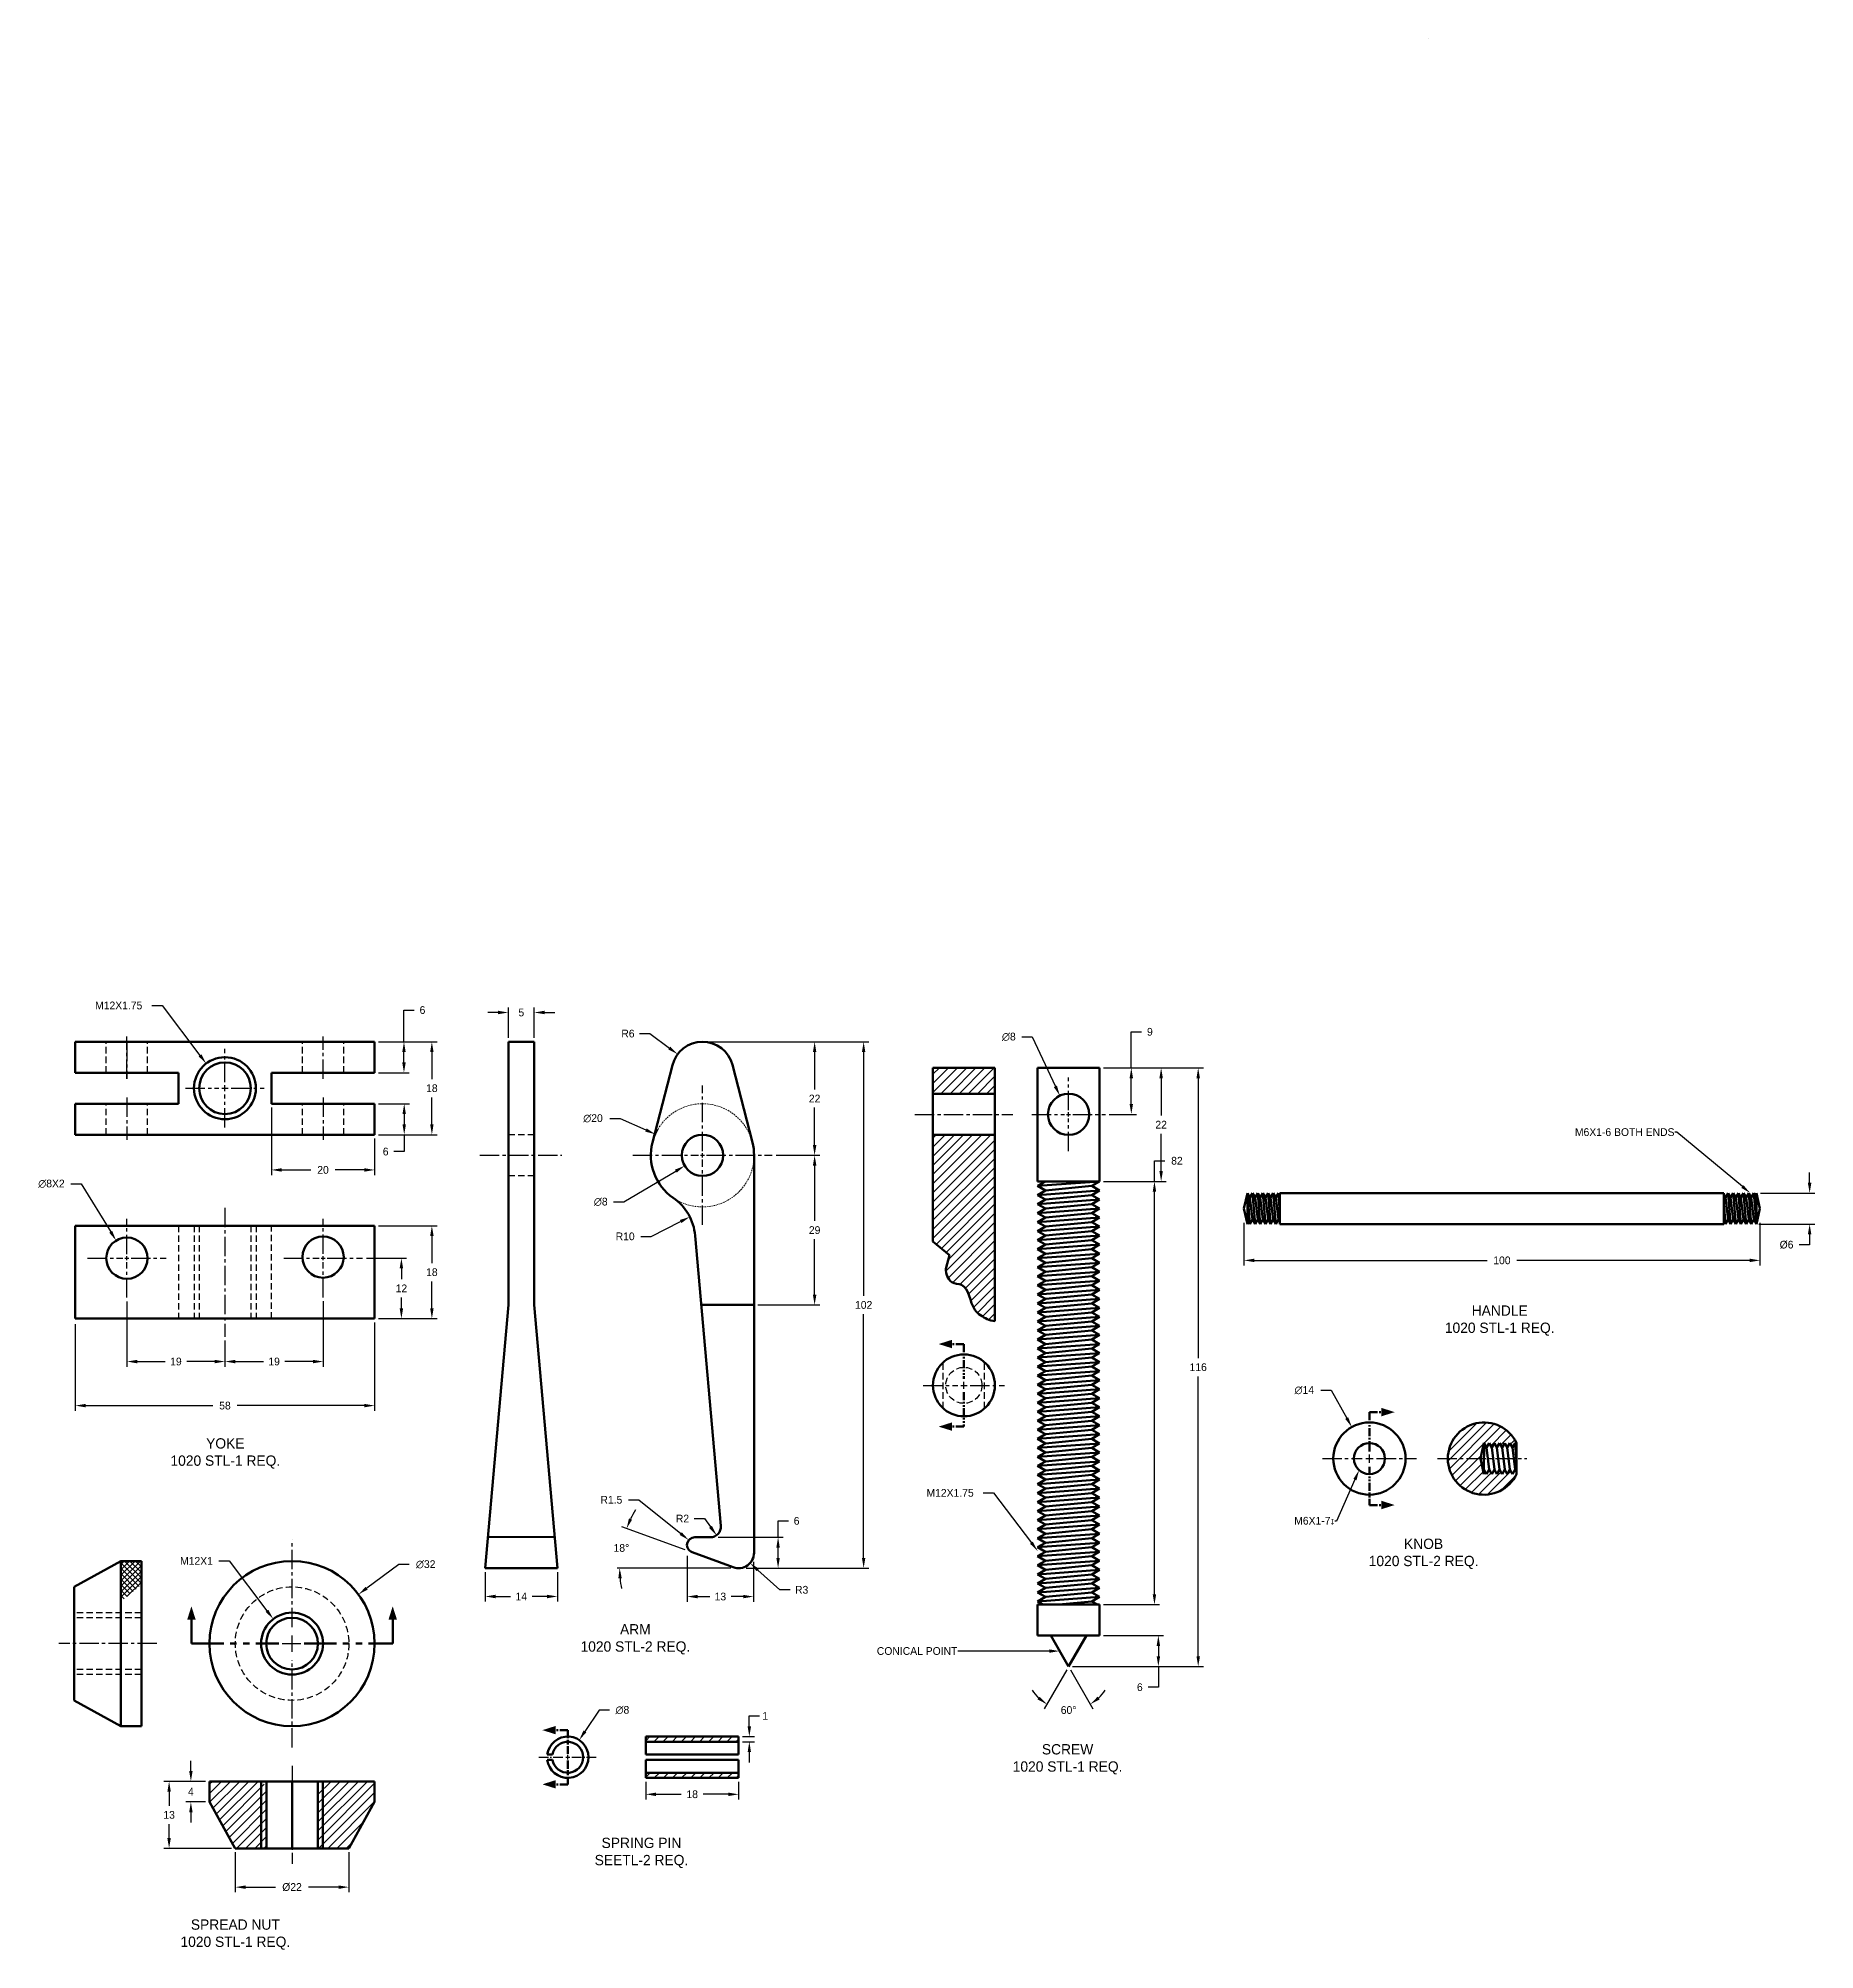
# Model space of a CAD drawing. Header units: millimetres. Extents: x 205 to 741, y -129 to 241.
# Drawn here: x 205 to 549.3, y -129.2 to 241.1 of the extents above; entities that cross this region are included whole.
import ezdxf
from ezdxf import colors
from ezdxf.entities.mleader import LeaderData, LeaderLine
from ezdxf.math import Vec2, Vec3

# ---------------------------------------------------------------- set-up
doc = ezdxf.new("R2010")
doc.units = ezdxf.units.MM
doc.header["$LTSCALE"] = 5
doc.header["$MEASUREMENT"] = 0
doc.header["$PDMODE"] = 35
doc.header["$PDSIZE"] = 0.125
for name, pattern in [('CENTER2', [1.125, 0.75, -0.125, 0.125, -0.125]), ('HIDDEN', [0.375, 0.25, -0.125]), ('HIDDEN2', [0.1875, 0.125, -0.0625]), ('PHANTOM', [2.5, 1.25, -0.25, 0.25, -0.25, 0.25, -0.25])]:
    doc.linetypes.add(name, pattern=pattern)
for name, color, linetype, lineweight in [('CEN', 1, 'CENTER2', 30), ('CONSTRUCTION', 254, 'HIDDEN2', 5), ('CUTTING PLANE', 8, 'PHANTOM', 50), ('DIM', 1, 'Continuous', 30), ('HATCH', 4, 'Continuous', 30), ('OBJ', 5, 'Continuous', 50), ('TEXT', 250, 'Continuous', 30)]:
    doc.layers.add(name, color=color, linetype=linetype, lineweight=lineweight)
doc.layers.add('HID', color=7, linetype='HIDDEN', lineweight=30, true_color=0x00d1d1)
doc.styles.add('Roman', font='stylu.ttf')
doc.dimstyles.get("Standard").update_dxf_attribs({"dimtxt": 1.5, "dimasz": 2, "dimexe": 1, "dimexo": 0.75, "dimgap": 1, "dimtad": 0, "dimtih": 1, "dimtoh": 1, "dimdec": 0, "dimzin": 4, "dimdsep": 46, "dimtxsty": 'Roman', "dimcen": 0, "dimadec": 0, "dimazin": 0, "dimtfac": 1, "dimtdec": 0, "dimtofl": 0, "dimtmove": 0, "dimatfit": 3, "dimfxl": 1, "dimtolj": 1, "dimtzin": 0, "dimarcsym": 0})

msp = doc.modelspace()

# ---------------------------------------------------------------- texts
at = {"layer": 'TEXT', "ltscale": 1.25, "char_height": 2, "attachment_point": 2, "style": 'Roman'}
for s, insert in [('HANDLE\\P1020 STL-1 REQ.', (488.22, -4.39, 60)), ('YOKE\\P1020 STL-1 REQ.', (241.3, -30.13, 60)), ('KNOB\\P1020 STL-2 REQ.', (473.47, -49.58, 60)), ('ARM\\P1020 STL-2 REQ.', (320.75, -66.15, 60)), ('SCREW\\P1020 STL-1 REQ.', (404.49, -89.4, 60)), ('SPRING PIN\\PSEETL-2 REQ.', (321.93, -107.53, 60)), ('SPREAD NUT\\P1020 STL-1 REQ.', (243.24, -123.36, 60))]:
    msp.add_mtext_dynamic_manual_height_columns(s, width=31.5287, gutter_width=1, heights=[0], dxfattribs=dict(at, insert=insert))

# ---------------------------------------------------------------- blocks, each defined once
blk = doc.blocks.new('*U23')
at = {"layer": 'CEN', "color": 0, "linetype": 'CENTER2', "transparency": 16777216}
for p, q in [((0, 0.8), (0, 7.62)), ((-7.62, 0), (-0.8, 0)), ((0.8, 0), (7.62, 0)), ((0, -7.62), (0, -0.8))]:
    blk.add_line(p, q, dxfattribs=at)
at = {"layer": 'CEN', "color": 0, "linetype": 'Continuous', "transparency": 16777216}
for p, q in [((-0.4, 0), (0.4, 0)), ((0, -0.4), (0, 0.4))]:
    blk.add_line(p, q, dxfattribs=at)
blk = doc.blocks.new('*U24')
at = {"layer": 'CEN', "color": 0, "linetype": 'CENTER2', "transparency": 16777216}
for p, q in [((0, 0.8), (0, 7.62)), ((-7.62, 0), (-0.8, 0)), ((0.8, 0), (7.62, 0)), ((0, -7.62), (0, -0.8))]:
    blk.add_line(p, q, dxfattribs=at)
at = {"layer": 'CEN', "color": 0, "linetype": 'Continuous', "transparency": 16777216}
for p, q in [((-0.4, 0), (0.4, 0)), ((0, -0.4), (0, 0.4))]:
    blk.add_line(p, q, dxfattribs=at)
blk = doc.blocks.new('*U25')
at = {"layer": 'CEN', "color": 0, "linetype": 'CENTER2', "transparency": 16777216}
for p, q in [((0, 1.2), (0, 7.62)), ((-7.62, 0), (-1.2, 0)), ((1.2, 0), (7.62, 0)), ((0, -7.62), (0, -1.2))]:
    blk.add_line(p, q, dxfattribs=at)
at = {"layer": 'CEN', "color": 0, "linetype": 'Continuous', "transparency": 16777216}
for p, q in [((-0.6, 0), (0.6, 0)), ((0, -0.6), (0, 0.6))]:
    blk.add_line(p, q, dxfattribs=at)
blk = doc.blocks.new('*D26')
at = {"layer": 'DEFPOINTS', "color": 0, "transparency": 16777216}
for p in [(212.23, -7.3), (270.23, -6.96), (270.23, -23.81)]:
    blk.add_point(p, dxfattribs=at)
at = {"layer": 'DIM', "color": 0, "lineweight": -2, "transparency": 16777216}
for p, q in [((212.23, -8.05), (212.23, -24.81)), ((270.23, -7.71), (270.23, -24.81)), ((214.23, -23.81), (238.89, -23.81)), ((268.23, -23.81), (243.58, -23.81))]:
    blk.add_line(p, q, dxfattribs=at)
at = {"layer": 'DIM', "color": 0, "transparency": 16777216}
for points in [[(214.23, -23.47), (214.23, -24.14), (212.23, -23.81)], [(268.23, -23.47), (268.23, -24.14), (270.23, -23.81)]]:
    blk.add_solid(points, dxfattribs=at)
at = {"layer": 'DIM', "color": 0, "transparency": 16777216, "insert": (241.23, -23.81), "char_height": 1.5, "attachment_point": 5, "style": 'Roman'}
blk.add_mtext('\\A1;58', dxfattribs=at)
blk = doc.blocks.new('*D27')
at = {"layer": 'DEFPOINTS', "color": 0, "transparency": 16777216}
for p in [(270.23, 11.04), (281.32, 11.04), (270.23, -6.96)]:
    blk.add_point(p, dxfattribs=at)
at = {"layer": 'DIM', "color": 0, "lineweight": -2, "transparency": 16777216}
for p, q in [((270.98, 11.04), (282.32, 11.04)), ((281.32, 9.04), (281.32, 3.81)), ((281.32, -4.96), (281.32, 0.26)), ((270.98, -6.96), (282.32, -6.96))]:
    blk.add_line(p, q, dxfattribs=at)
at = {"layer": 'DIM', "color": 0, "transparency": 16777216}
for points in [[(280.99, 9.04), (281.66, 9.04), (281.32, 11.04)], [(280.99, -4.96), (281.66, -4.96), (281.32, -6.96)]]:
    blk.add_solid(points, dxfattribs=at)
at = {"layer": 'DIM', "color": 0, "transparency": 16777216, "insert": (281.32, 2.04), "char_height": 1.5, "attachment_point": 5, "style": 'Roman'}
blk.add_mtext('\\A1;18', dxfattribs=at)
blk = doc.blocks.new('*D28')
at = {"layer": 'DEFPOINTS', "color": 0, "transparency": 16777216}
for p in [(267.88, 4.78), (270.23, -6.96), (275.42, -6.96)]:
    blk.add_point(p, dxfattribs=at)
at = {"layer": 'DIM', "color": 0, "lineweight": -2, "transparency": 16777216}
for p, q in [((268.63, 4.78), (276.42, 4.78)), ((275.42, 2.78), (275.42, 0.67)), ((275.42, -4.96), (275.42, -2.86)), ((270.98, -6.96), (276.42, -6.96))]:
    blk.add_line(p, q, dxfattribs=at)
at = {"layer": 'DIM', "color": 0, "transparency": 16777216}
for points in [[(275.08, 2.78), (275.75, 2.78), (275.42, 4.78)], [(275.08, -4.96), (275.75, -4.96), (275.42, -6.96)]]:
    blk.add_solid(points, dxfattribs=at)
at = {"layer": 'DIM', "color": 0, "transparency": 16777216, "insert": (275.42, -1.09), "char_height": 1.5, "attachment_point": 5, "style": 'Roman'}
blk.add_mtext('\\A1;12', dxfattribs=at)
blk = doc.blocks.new('*D29')
at = {"layer": 'DEFPOINTS', "color": 0, "transparency": 16777216}
for p in [(220.14, 8.17), (224.33, 1.35)]:
    blk.add_point(p, dxfattribs=at)
at = {"layer": 'DIM', "color": 0, "lineweight": -2, "transparency": 16777216}
for p, q in [((211.38, 19.18), (213.38, 19.18)), ((213.38, 19.18), (219.09, 9.87))]:
    blk.add_line(p, q, dxfattribs=at)
at = {"layer": 'DIM', "color": 0, "transparency": 16777216}
blk.add_solid([(219.38, 10.05), (218.81, 9.7), (220.14, 8.17)], dxfattribs=at)
at = {"layer": 'DIM', "color": 0, "transparency": 16777216, "insert": (207.61, 19.18), "char_height": 1.5, "width": 2.9802, "attachment_point": 5, "style": 'Roman'}
blk.add_mtext('\\A1;∅8X2', dxfattribs=at)
blk = doc.blocks.new('*D30')
at = {"layer": 'DEFPOINTS', "color": 0, "transparency": 16777216}
for p in [(270.23, 34.69), (275.96, 34.69), (270.23, 28.69)]:
    blk.add_point(p, dxfattribs=at)
at = {"layer": 'DIM', "color": 0, "lineweight": -2, "transparency": 16777216}
for p, q in [((270.98, 34.69), (276.96, 34.69)), ((275.96, 32.69), (275.96, 30.69)), ((270.98, 28.69), (276.96, 28.69)), ((275.96, 28.69), (275.96, 25.41)), ((275.96, 25.41), (273.96, 25.41))]:
    blk.add_line(p, q, dxfattribs=at)
at = {"layer": 'DIM', "color": 0, "transparency": 16777216}
for points in [[(275.63, 32.69), (276.29, 32.69), (275.96, 34.69)], [(275.63, 30.69), (276.29, 30.69), (275.96, 28.69)]]:
    blk.add_solid(points, dxfattribs=at)
at = {"layer": 'DIM', "color": 0, "transparency": 16777216, "insert": (272.37, 25.41), "char_height": 1.5, "attachment_point": 5, "style": 'Roman'}
blk.add_mtext('\\A1;6', dxfattribs=at)
blk = doc.blocks.new('*D31')
at = {"layer": 'DEFPOINTS', "color": 0, "transparency": 16777216}
for p in [(270.23, 46.69), (281.32, 46.69), (270.23, 28.69)]:
    blk.add_point(p, dxfattribs=at)
at = {"layer": 'DIM', "color": 0, "lineweight": -2, "transparency": 16777216}
for p, q in [((270.98, 46.69), (282.32, 46.69)), ((281.32, 44.69), (281.32, 39.47)), ((281.32, 30.69), (281.32, 35.92)), ((270.98, 28.69), (282.32, 28.69))]:
    blk.add_line(p, q, dxfattribs=at)
at = {"layer": 'DIM', "color": 0, "transparency": 16777216}
for points in [[(280.99, 44.69), (281.65, 44.69), (281.32, 46.69)], [(280.99, 30.69), (281.65, 30.69), (281.32, 28.69)]]:
    blk.add_solid(points, dxfattribs=at)
at = {"layer": 'DIM', "color": 0, "transparency": 16777216, "insert": (281.32, 37.69), "char_height": 1.5, "attachment_point": 5, "style": 'Roman'}
blk.add_mtext('\\A1;18', dxfattribs=at)
blk = doc.blocks.new('*D32')
at = {"layer": 'DEFPOINTS', "color": 0, "transparency": 16777216}
for p in [(270.23, 46.69), (275.91, 46.69), (270.23, 40.69)]:
    blk.add_point(p, dxfattribs=at)
at = {"layer": 'DIM', "color": 0, "lineweight": -2, "transparency": 16777216}
for p, q in [((275.91, 46.69), (275.91, 52.83)), ((275.91, 52.83), (277.91, 52.83)), ((270.98, 46.69), (276.91, 46.69)), ((275.91, 42.69), (275.91, 44.69)), ((270.98, 40.69), (276.91, 40.69))]:
    blk.add_line(p, q, dxfattribs=at)
at = {"layer": 'DIM', "color": 0, "transparency": 16777216}
for points in [[(275.58, 44.69), (276.25, 44.69), (275.91, 46.69)], [(275.58, 42.69), (276.25, 42.69), (275.91, 40.69)]]:
    blk.add_solid(points, dxfattribs=at)
at = {"layer": 'DIM', "color": 0, "transparency": 16777216, "insert": (279.5, 52.83), "char_height": 1.5, "attachment_point": 5, "style": 'Roman'}
blk.add_mtext('\\A1;6', dxfattribs=at)
blk = doc.blocks.new('*D33')
at = {"layer": 'DEFPOINTS', "color": 0, "transparency": 16777216}
for p in [(250.23, 34.69), (270.23, 28.69), (250.23, 21.86)]:
    blk.add_point(p, dxfattribs=at)
at = {"layer": 'DIM', "color": 0, "lineweight": -2, "transparency": 16777216}
for p, q in [((250.23, 33.94), (250.23, 20.86)), ((270.23, 27.94), (270.23, 20.86)), ((252.23, 21.86), (257.89, 21.86)), ((268.23, 21.86), (262.57, 21.86))]:
    blk.add_line(p, q, dxfattribs=at)
at = {"layer": 'DIM', "color": 0, "transparency": 16777216}
for points in [[(252.23, 22.19), (252.23, 21.52), (250.23, 21.86)], [(268.23, 22.19), (268.23, 21.52), (270.23, 21.86)]]:
    blk.add_solid(points, dxfattribs=at)
at = {"layer": 'DIM', "color": 0, "transparency": 16777216, "insert": (260.23, 21.86), "char_height": 1.5, "attachment_point": 5, "style": 'Roman'}
blk.add_mtext('\\A1;20', dxfattribs=at)
blk = doc.blocks.new('*D34')
at = {"layer": 'DEFPOINTS', "color": 0, "transparency": 16777216}
for p in [(237.6, 42.47), (244.86, 32.92)]:
    blk.add_point(p, dxfattribs=at)
at = {"layer": 'DIM', "color": 0, "lineweight": -2, "transparency": 16777216}
for p, q in [((227.05, 53.72), (229.05, 53.72)), ((229.05, 53.72), (236.39, 44.06))]:
    blk.add_line(p, q, dxfattribs=at)
at = {"layer": 'DIM', "color": 0, "transparency": 16777216}
blk.add_solid([(236.66, 44.27), (236.12, 43.86), (237.6, 42.47)], dxfattribs=at)
at = {"layer": 'DIM', "color": 0, "transparency": 16777216, "insert": (220.64, 53.72), "char_height": 1.5, "width": 6.6413, "attachment_point": 5, "style": 'Roman'}
blk.add_mtext('\\A1;M12X1.75', dxfattribs=at)
blk = doc.blocks.new('*U35')
at = {"layer": 'CEN', "color": 0, "linetype": 'CENTER2', "transparency": 16777216}
for p, q in [((0, 0.8), (0, 13.5)), ((-13.5, 0), (-0.8, 0)), ((0.8, 0), (13.5, 0)), ((0, -13.5), (0, -0.8))]:
    blk.add_line(p, q, dxfattribs=at)
at = {"layer": 'CEN', "color": 0, "linetype": 'Continuous', "transparency": 16777216}
for p, q in [((-0.4, 0), (0.4, 0)), ((0, -0.4), (0, 0.4))]:
    blk.add_line(p, q, dxfattribs=at)
blk = doc.blocks.new('*D36')
at = {"layer": 'DEFPOINTS', "color": 0, "transparency": 16777216}
for p in [(301.15, 52.36), (296.15, 46.69), (301.15, 46.69)]:
    blk.add_point(p, dxfattribs=at)
at = {"layer": 'DIM', "color": 0, "lineweight": -2, "transparency": 16777216}
for p, q in [((294.15, 52.36), (292.15, 52.36)), ((296.15, 47.44), (296.15, 53.36)), ((301.15, 47.44), (301.15, 53.36)), ((303.15, 52.36), (305.15, 52.36))]:
    blk.add_line(p, q, dxfattribs=at)
at = {"layer": 'DIM', "color": 0, "transparency": 16777216}
for points in [[(294.15, 52.7), (294.15, 52.03), (296.15, 52.36)], [(303.15, 52.7), (303.15, 52.03), (301.15, 52.36)]]:
    blk.add_solid(points, dxfattribs=at)
at = {"layer": 'DIM', "color": 0, "transparency": 16777216, "insert": (298.65, 52.36), "char_height": 1.5, "attachment_point": 5, "style": 'Roman'}
blk.add_mtext('\\A1;5', dxfattribs=at)
blk = doc.blocks.new('*D37')
at = {"layer": 'DEFPOINTS', "color": 0, "transparency": 16777216}
for p in [(328.94, 44.27), (333.75, 40.69)]:
    blk.add_point(p, dxfattribs=at)
at = {"layer": 'DIM', "color": 0, "lineweight": -2, "transparency": 16777216}
for p, q in [((321.57, 48.27), (323.57, 48.27)), ((323.57, 48.27), (327.33, 45.47))]:
    blk.add_line(p, q, dxfattribs=at)
at = {"layer": 'DIM', "color": 0, "transparency": 16777216}
blk.add_solid([(327.53, 45.74), (327.13, 45.2), (328.94, 44.27)], dxfattribs=at)
at = {"layer": 'DIM', "color": 0, "transparency": 16777216, "insert": (319.31, 48.27), "char_height": 1.5, "attachment_point": 5, "style": 'Roman'}
blk.add_mtext('\\A1;R6', dxfattribs=at)
blk = doc.blocks.new('*D38')
at = {"layer": 'DEFPOINTS', "color": 0, "transparency": 16777216}
for p in [(331.29, 12.76), (322.37, 8.25)]:
    blk.add_point(p, dxfattribs=at)
at = {"layer": 'DIM', "color": 0, "lineweight": -2, "transparency": 16777216}
for p, q in [((323.81, 8.98), (329.51, 11.86)), ((321.81, 8.98), (323.81, 8.98))]:
    blk.add_line(p, q, dxfattribs=at)
at = {"layer": 'DIM', "color": 0, "transparency": 16777216}
blk.add_solid([(329.36, 12.16), (329.66, 11.56), (331.29, 12.76)], dxfattribs=at)
at = {"layer": 'DIM', "color": 0, "transparency": 16777216, "insert": (318.77, 8.98), "char_height": 1.5, "attachment_point": 5, "style": 'Roman'}
blk.add_mtext('\\A1;R10', dxfattribs=at)
blk = doc.blocks.new('*D39')
at = {"layer": 'DEFPOINTS', "color": 0, "transparency": 16777216}
for p in [(337.19, 26.73), (330.31, 22.65)]:
    blk.add_point(p, dxfattribs=at)
at = {"layer": 'DIM', "color": 0, "lineweight": -2, "transparency": 16777216}
for p, q in [((318.53, 15.67), (328.59, 21.64)), ((316.53, 15.67), (318.53, 15.67))]:
    blk.add_line(p, q, dxfattribs=at)
at = {"layer": 'DIM', "color": 0, "transparency": 16777216}
blk.add_solid([(328.42, 21.92), (328.76, 21.35), (330.31, 22.65)], dxfattribs=at)
at = {"layer": 'DIM', "color": 0, "transparency": 16777216, "insert": (314.04, 15.67), "char_height": 1.5, "attachment_point": 5, "style": 'Roman'}
blk.add_mtext('\\A1;∅8', dxfattribs=at)
blk = doc.blocks.new('*D40')
at = {"layer": 'DEFPOINTS', "color": 0, "transparency": 16777216}
for p in [(333.72, 46.69), (347.25, 24.69), (355.48, 24.69)]:
    blk.add_point(p, dxfattribs=at)
at = {"layer": 'DIM', "color": 0, "lineweight": -2, "transparency": 16777216}
for p, q in [((334.47, 46.69), (356.48, 46.69)), ((355.48, 44.69), (355.48, 37.46)), ((355.48, 26.69), (355.48, 33.93)), ((348, 24.69), (356.48, 24.69))]:
    blk.add_line(p, q, dxfattribs=at)
at = {"layer": 'DIM', "color": 0, "transparency": 16777216}
for points in [[(355.15, 44.69), (355.82, 44.69), (355.48, 46.69)], [(355.15, 26.69), (355.82, 26.69), (355.48, 24.69)]]:
    blk.add_solid(points, dxfattribs=at)
at = {"layer": 'DIM', "color": 0, "transparency": 16777216, "insert": (355.48, 35.69), "char_height": 1.5, "attachment_point": 5, "style": 'Roman'}
blk.add_mtext('\\A1;22', dxfattribs=at)
blk = doc.blocks.new('*D41')
at = {"layer": 'DEFPOINTS', "color": 0, "transparency": 16777216}
for p in [(347.25, 24.69), (343.75, -4.31), (355.48, -4.31)]:
    blk.add_point(p, dxfattribs=at)
at = {"layer": 'DIM', "color": 0, "lineweight": -2, "transparency": 16777216}
for p, q in [((348, 24.69), (356.48, 24.69)), ((355.48, 22.69), (355.48, 11.97)), ((355.48, -2.31), (355.48, 8.42)), ((344.5, -4.31), (356.48, -4.31))]:
    blk.add_line(p, q, dxfattribs=at)
at = {"layer": 'DIM', "color": 0, "transparency": 16777216}
for points in [[(355.15, 22.69), (355.82, 22.69), (355.48, 24.69)], [(355.15, -2.31), (355.82, -2.31), (355.48, -4.31)]]:
    blk.add_solid(points, dxfattribs=at)
at = {"layer": 'DIM', "color": 0, "transparency": 16777216, "insert": (355.48, 10.19), "char_height": 1.5, "attachment_point": 5, "style": 'Roman'}
blk.add_mtext('\\A1;29', dxfattribs=at)
blk = doc.blocks.new('*D42')
at = {"layer": 'DEFPOINTS', "color": 0, "transparency": 16777216}
for p in [(333.78, 46.69), (341.44, -55.31), (364.98, -55.31)]:
    blk.add_point(p, dxfattribs=at)
at = {"layer": 'DIM', "color": 0, "lineweight": -2, "transparency": 16777216}
for p, q in [((334.53, 46.69), (365.98, 46.69)), ((364.98, 44.69), (364.98, -2.53)), ((364.98, -53.31), (364.98, -6.08)), ((342.19, -55.31), (365.98, -55.31))]:
    blk.add_line(p, q, dxfattribs=at)
at = {"layer": 'DIM', "color": 0, "transparency": 16777216}
for points in [[(364.64, 44.69), (365.31, 44.69), (364.98, 46.69)], [(364.64, -53.31), (365.31, -53.31), (364.98, -55.31)]]:
    blk.add_solid(points, dxfattribs=at)
at = {"layer": 'DIM', "color": 0, "transparency": 16777216, "insert": (364.98, -4.31), "char_height": 1.5, "attachment_point": 5, "style": 'Roman'}
blk.add_mtext('\\A1;102', dxfattribs=at)
blk = doc.blocks.new('*D43')
at = {"layer": 'DEFPOINTS', "color": 0, "transparency": 16777216}
for p in [(330.79, -52.15), (343.64, -53.31), (330.79, -60.81)]:
    blk.add_point(p, dxfattribs=at)
at = {"layer": 'DIM', "color": 0, "lineweight": -2, "transparency": 16777216}
for p, q in [((330.79, -52.9), (330.79, -61.81)), ((343.64, -54.06), (343.64, -61.81)), ((332.79, -60.81), (335.15, -60.81)), ((341.64, -60.81), (339.28, -60.81))]:
    blk.add_line(p, q, dxfattribs=at)
at = {"layer": 'DIM', "color": 0, "transparency": 16777216}
for points in [[(332.79, -60.48), (332.79, -61.14), (330.79, -60.81)], [(341.64, -60.48), (341.64, -61.14), (343.64, -60.81)]]:
    blk.add_solid(points, dxfattribs=at)
at = {"layer": 'DIM', "color": 0, "transparency": 16777216, "insert": (337.22, -60.81), "char_height": 1.5, "attachment_point": 5, "style": 'Roman'}
blk.add_mtext('\\A1;13', dxfattribs=at)
blk = doc.blocks.new('*D44')
at = {"layer": 'DEFPOINTS', "color": 0, "transparency": 16777216}
for p in [(318.31, -50.12), (317.2, -55.28), (331.11, -52), (339.27, -55.31), (339.72, -55.13)]:
    blk.add_point(p, dxfattribs=at)
at = {"layer": 'DIM', "color": 0, "lineweight": -2, "transparency": 16777216}
blk.add_line((330.41, -51.74), (318.11, -47.28), dxfattribs=at)
for start, end in [(149.8742, 154.9629), (185.0141, 190.1029)]:
    blk.add_arc((340.23, -55.31), 22.53, start, end, dxfattribs=at)
at = {"layer": 'DIM', "color": 0, "transparency": 16777216}
for points in [[(320.12, -45.9), (319.51, -45.65), (319.05, -47.62)], [(317.45, -57.29), (318.12, -57.26), (317.7, -55.28)]]:
    blk.add_solid(points, dxfattribs=at)
at = {"layer": 'DIM', "color": 0, "transparency": 16777216, "insert": (318.04, -51.39), "char_height": 1.5, "attachment_point": 5, "style": 'Roman'}
blk.add_mtext('\\A1;18%%D', dxfattribs=at)
blk = doc.blocks.new('*D45')
at = {"layer": 'DEFPOINTS', "color": 0, "transparency": 16777216}
for p in [(335.3, -47.31), (336.48, -48.92)]:
    blk.add_point(p, dxfattribs=at)
at = {"layer": 'DIM', "color": 0, "lineweight": -2, "transparency": 16777216}
for p, q in [((332.12, -45.69), (334.12, -45.69)), ((334.12, -45.69), (335.3, -47.31))]:
    blk.add_line(p, q, dxfattribs=at)
at = {"layer": 'DIM', "color": 0, "transparency": 16777216}
blk.add_solid([(335.57, -47.11), (335.03, -47.5), (336.48, -48.92)], dxfattribs=at)
at = {"layer": 'DIM', "color": 0, "transparency": 16777216, "insert": (329.88, -45.69), "char_height": 1.5, "attachment_point": 5, "style": 'Roman'}
blk.add_mtext('\\A1;R2', dxfattribs=at)
blk = doc.blocks.new('*D46')
at = {"layer": 'DEFPOINTS', "color": 0, "transparency": 16777216}
for p in [(331.09, -49.86), (332.25, -50.81)]:
    blk.add_point(p, dxfattribs=at)
at = {"layer": 'DIM', "color": 0, "lineweight": -2, "transparency": 16777216}
for p, q in [((319.44, -42.06), (321.44, -42.06)), ((321.44, -42.06), (329.53, -48.6))]:
    blk.add_line(p, q, dxfattribs=at)
at = {"layer": 'DIM', "color": 0, "transparency": 16777216}
blk.add_solid([(329.74, -48.35), (329.32, -48.86), (331.09, -49.86)], dxfattribs=at)
at = {"layer": 'DIM', "color": 0, "transparency": 16777216, "insert": (316.1, -42.06), "char_height": 1.5, "attachment_point": 5, "style": 'Roman'}
blk.add_mtext('\\A1;R1.5', dxfattribs=at)
blk = doc.blocks.new('*D47')
at = {"layer": 'DEFPOINTS', "color": 0, "transparency": 16777216}
for p in [(291.65, -55.31), (305.65, -55.31), (305.65, -60.79)]:
    blk.add_point(p, dxfattribs=at)
at = {"layer": 'DIM', "color": 0, "lineweight": -2, "transparency": 16777216}
for p, q in [((291.65, -56.06), (291.65, -61.79)), ((305.65, -56.06), (305.65, -61.79)), ((293.65, -60.79), (296.56, -60.79)), ((303.65, -60.79), (300.74, -60.79))]:
    blk.add_line(p, q, dxfattribs=at)
at = {"layer": 'DIM', "color": 0, "transparency": 16777216}
for points in [[(293.65, -60.46), (293.65, -61.13), (291.65, -60.79)], [(303.65, -60.46), (303.65, -61.13), (305.65, -60.79)]]:
    blk.add_solid(points, dxfattribs=at)
at = {"layer": 'DIM', "color": 0, "transparency": 16777216, "insert": (298.65, -60.79), "char_height": 1.5, "attachment_point": 5, "style": 'Roman'}
blk.add_mtext('\\A1;14', dxfattribs=at)
blk = doc.blocks.new('*U48')
at = {"layer": 'CEN', "color": 0, "linetype": 'CENTER2', "transparency": 16777216}
for p, q in [((0, 3.2), (0, 20.12)), ((-1.93, 0), (-1.6, 0)), ((1.6, 0), (1.72, 0)), ((0, -20.12), (0, -3.2))]:
    blk.add_line(p, q, dxfattribs=at)
at = {"layer": 'CEN', "color": 0, "linetype": 'Continuous', "transparency": 16777216}
for p, q in [((-1.6, 0), (1.6, 0)), ((0, -1.6), (0, 1.6))]:
    blk.add_line(p, q, dxfattribs=at)
blk = doc.blocks.new('*D49')
at = {"layer": 'DEFPOINTS', "color": 0, "transparency": 16777216}
for p in [(267.09, -60.39), (241.38, -79.44)]:
    blk.add_point(p, dxfattribs=at)
at = {"layer": 'DIM', "color": 0, "lineweight": -2, "transparency": 16777216}
for p, q in [((274.93, -54.57), (268.69, -59.2)), ((276.93, -54.57), (274.93, -54.57))]:
    blk.add_line(p, q, dxfattribs=at)
at = {"layer": 'DIM', "color": 0, "transparency": 16777216}
blk.add_solid([(268.49, -58.93), (268.89, -59.46), (267.09, -60.39)], dxfattribs=at)
at = {"layer": 'DIM', "color": 0, "transparency": 16777216, "insert": (280.12, -54.57), "char_height": 1.5, "attachment_point": 5, "style": 'Roman'}
blk.add_mtext('\\A1;∅32', dxfattribs=at)
blk = doc.blocks.new('*D50')
at = {"layer": 'DEFPOINTS', "color": 0, "transparency": 16777216}
for p in [(250.58, -65.15), (257.84, -74.71)]:
    blk.add_point(p, dxfattribs=at)
at = {"layer": 'DIM', "color": 0, "lineweight": -2, "transparency": 16777216}
for p, q in [((240.03, -53.9), (242.03, -53.9)), ((242.03, -53.9), (249.37, -63.56))]:
    blk.add_line(p, q, dxfattribs=at)
at = {"layer": 'DIM', "color": 0, "transparency": 16777216}
blk.add_solid([(249.64, -63.36), (249.1, -63.76), (250.58, -65.15)], dxfattribs=at)
at = {"layer": 'DIM', "color": 0, "transparency": 16777216, "insert": (235.71, -53.9), "char_height": 1.5, "attachment_point": 5, "style": 'Roman'}
blk.add_mtext('\\A1;M12X1', dxfattribs=at)
blk = doc.blocks.new('*D51')
at = {"layer": 'DEFPOINTS', "color": 0, "transparency": 16777216}
for p in [(243.23, -109.61), (265.23, -109.61), (265.23, -117.11)]:
    blk.add_point(p, dxfattribs=at)
at = {"layer": 'DIM', "color": 0, "lineweight": -2, "transparency": 16777216}
for p, q in [((243.23, -110.36), (243.23, -118.11)), ((265.23, -110.36), (265.23, -118.11)), ((245.23, -117.11), (251.04, -117.11)), ((263.23, -117.11), (257.42, -117.11))]:
    blk.add_line(p, q, dxfattribs=at)
at = {"layer": 'DIM', "color": 0, "transparency": 16777216}
for points in [[(245.23, -116.78), (245.23, -117.45), (243.23, -117.11)], [(263.23, -116.78), (263.23, -117.45), (265.23, -117.11)]]:
    blk.add_solid(points, dxfattribs=at)
at = {"layer": 'DIM', "color": 0, "transparency": 16777216, "insert": (254.23, -117.11), "char_height": 1.5, "attachment_point": 5, "style": 'Roman'}
blk.add_mtext('\\A1;%%C22', dxfattribs=at)
blk = doc.blocks.new('*D52')
at = {"layer": 'DEFPOINTS', "color": 0, "transparency": 16777216}
for p in [(238.23, -96.61), (234.63, -100.61), (238.23, -100.61)]:
    blk.add_point(p, dxfattribs=at)
at = {"layer": 'DIM', "color": 0, "lineweight": -2, "transparency": 16777216}
for p, q in [((234.63, -94.61), (234.63, -92.61)), ((237.48, -96.61), (233.63, -96.61)), ((237.48, -100.61), (233.63, -100.61)), ((234.63, -102.61), (234.63, -104.61))]:
    blk.add_line(p, q, dxfattribs=at)
at = {"layer": 'DIM', "color": 0, "transparency": 16777216}
for points in [[(234.3, -94.61), (234.96, -94.61), (234.63, -96.61)], [(234.3, -102.61), (234.96, -102.61), (234.63, -100.61)]]:
    blk.add_solid(points, dxfattribs=at)
at = {"layer": 'DIM', "color": 0, "transparency": 16777216, "insert": (234.63, -98.61), "char_height": 1.5, "attachment_point": 5, "style": 'Roman'}
blk.add_mtext('\\A1;4', dxfattribs=at)
blk = doc.blocks.new('*D53')
at = {"layer": 'DEFPOINTS', "color": 0, "transparency": 16777216}
for p in [(238.23, -96.61), (230.41, -109.61), (243.23, -109.61)]:
    blk.add_point(p, dxfattribs=at)
at = {"layer": 'DIM', "color": 0, "lineweight": -2, "transparency": 16777216}
for p, q in [((237.48, -96.61), (229.41, -96.61)), ((230.41, -98.61), (230.41, -101.33)), ((230.41, -107.61), (230.41, -104.88)), ((242.48, -109.61), (229.41, -109.61))]:
    blk.add_line(p, q, dxfattribs=at)
at = {"layer": 'DIM', "color": 0, "transparency": 16777216}
for points in [[(230.07, -98.61), (230.74, -98.61), (230.41, -96.61)], [(230.07, -107.61), (230.74, -107.61), (230.41, -109.61)]]:
    blk.add_solid(points, dxfattribs=at)
at = {"layer": 'DIM', "color": 0, "transparency": 16777216, "insert": (230.41, -103.11), "char_height": 1.5, "attachment_point": 5, "style": 'Roman'}
blk.add_mtext('\\A1;13', dxfattribs=at)
blk = doc.blocks.new('*U54')
at = {"layer": 'CEN', "color": 0, "linetype": 'CENTER2', "ltscale": 0.5, "transparency": 16777216}
for p, q in [((-5.62, 0), (-0.8, 0)), ((0, 0.4), (0, 0.45)), ((0.8, 0), (5.62, 0)), ((0, -0.45), (0, -0.4))]:
    blk.add_line(p, q, dxfattribs=at)
at = {"layer": 'CEN', "color": 0, "linetype": 'Continuous', "ltscale": 0.5, "transparency": 16777216}
for p, q in [((-0.4, 0), (0.4, 0)), ((0, -0.4), (0, 0.4))]:
    blk.add_line(p, q, dxfattribs=at)
blk = doc.blocks.new('*D55')
at = {"layer": 'DEFPOINTS', "color": 0, "transparency": 16777216}
for p in [(309.87, -88.61), (305.43, -95.26)]:
    blk.add_point(p, dxfattribs=at)
at = {"layer": 'DIM', "color": 0, "lineweight": -2, "transparency": 16777216}
for p, q in [((313.74, -82.8), (310.98, -86.94)), ((315.74, -82.8), (313.74, -82.8))]:
    blk.add_line(p, q, dxfattribs=at)
at = {"layer": 'DIM', "color": 0, "transparency": 16777216}
blk.add_solid([(310.7, -86.76), (311.25, -87.13), (309.87, -88.61)], dxfattribs=at)
at = {"layer": 'DIM', "color": 0, "transparency": 16777216, "insert": (318.23, -82.8), "char_height": 1.5, "attachment_point": 5, "style": 'Roman'}
blk.add_mtext('\\A1;∅8', dxfattribs=at)
blk = doc.blocks.new('*D56')
at = {"layer": 'DEFPOINTS', "color": 0, "transparency": 16777216}
for p in [(340.76, -87.94), (342.83, -87.94), (340.76, -88.94)]:
    blk.add_point(p, dxfattribs=at)
at = {"layer": 'DIM', "color": 0, "lineweight": -2, "transparency": 16777216}
for p, q in [((342.83, -85.94), (342.83, -83.94)), ((342.83, -83.94), (344.83, -83.94)), ((341.51, -87.94), (343.83, -87.94)), ((341.51, -88.94), (343.83, -88.94)), ((342.83, -90.94), (342.83, -92.94))]:
    blk.add_line(p, q, dxfattribs=at)
at = {"layer": 'DIM', "color": 0, "transparency": 16777216}
for points in [[(342.5, -85.94), (343.16, -85.94), (342.83, -87.94)], [(342.5, -90.94), (343.16, -90.94), (342.83, -88.94)]]:
    blk.add_solid(points, dxfattribs=at)
at = {"layer": 'DIM', "color": 0, "transparency": 16777216, "insert": (345.9, -83.94), "char_height": 1.5, "attachment_point": 5, "style": 'Roman'}
blk.add_mtext('\\A1;1', dxfattribs=at)
blk = doc.blocks.new('*D57')
at = {"layer": 'DEFPOINTS', "color": 0, "transparency": 16777216}
for p in [(322.76, -95.94), (340.76, -95.94), (322.76, -99.12)]:
    blk.add_point(p, dxfattribs=at)
at = {"layer": 'DIM', "color": 0, "lineweight": -2, "transparency": 16777216}
for p, q in [((322.76, -96.69), (322.76, -100.12)), ((324.76, -99.12), (329.65, -99.12)), ((338.76, -99.12), (333.87, -99.12)), ((340.76, -96.69), (340.76, -100.12))]:
    blk.add_line(p, q, dxfattribs=at)
at = {"layer": 'DIM', "color": 0, "transparency": 16777216}
for points in [[(324.76, -98.79), (324.76, -99.46), (322.76, -99.12)], [(338.76, -98.79), (338.76, -99.46), (340.76, -99.12)]]:
    blk.add_solid(points, dxfattribs=at)
at = {"layer": 'DIM', "color": 0, "transparency": 16777216, "insert": (331.76, -99.12), "char_height": 1.5, "attachment_point": 5, "style": 'Roman'}
blk.add_mtext('\\A1;18', dxfattribs=at)
blk = doc.blocks.new('*U58')
at = {"layer": 'CEN', "color": 0, "linetype": 'CENTER2', "transparency": 16777216}
for p, q in [((0, 0.8), (0, 7.12)), ((-7.12, 0), (-0.8, 0)), ((0.8, 0), (7.12, 0)), ((0, -7.12), (0, -0.8))]:
    blk.add_line(p, q, dxfattribs=at)
at = {"layer": 'CEN', "color": 0, "linetype": 'Continuous', "transparency": 16777216}
for p, q in [((-0.4, 0), (0.4, 0)), ((0, -0.4), (0, 0.4))]:
    blk.add_line(p, q, dxfattribs=at)
blk = doc.blocks.new('*D59')
at = {"layer": 'DEFPOINTS', "color": 0, "transparency": 16777216}
for p in [(410.69, 41.63), (416.84, 41.63), (411.81, 32.63)]:
    blk.add_point(p, dxfattribs=at)
at = {"layer": 'DIM', "color": 0, "lineweight": -2, "transparency": 16777216}
for p, q in [((416.84, 41.63), (416.84, 48.61)), ((416.84, 48.61), (418.84, 48.61)), ((411.44, 41.63), (417.84, 41.63)), ((416.84, 34.63), (416.84, 39.63)), ((412.56, 32.63), (417.84, 32.63))]:
    blk.add_line(p, q, dxfattribs=at)
at = {"layer": 'DIM', "color": 0, "transparency": 16777216}
for points in [[(416.51, 39.63), (417.17, 39.63), (416.84, 41.63)], [(416.51, 34.63), (417.17, 34.63), (416.84, 32.63)]]:
    blk.add_solid(points, dxfattribs=at)
at = {"layer": 'DIM', "color": 0, "transparency": 16777216, "insert": (420.44, 48.61), "char_height": 1.5, "attachment_point": 5, "style": 'Roman'}
blk.add_mtext('\\A1;9', dxfattribs=at)
blk = doc.blocks.new('*D60')
at = {"layer": 'DEFPOINTS', "color": 0, "transparency": 16777216}
for p in [(410.69, 41.63), (410.69, 19.63), (422.62, 19.63)]:
    blk.add_point(p, dxfattribs=at)
at = {"layer": 'DIM', "color": 0, "lineweight": -2, "transparency": 16777216}
for p, q in [((411.44, 41.63), (423.62, 41.63)), ((422.62, 39.63), (422.62, 32.39)), ((422.62, 21.63), (422.62, 28.86)), ((411.44, 19.63), (423.62, 19.63))]:
    blk.add_line(p, q, dxfattribs=at)
at = {"layer": 'DIM', "color": 0, "transparency": 16777216}
for points in [[(422.28, 39.63), (422.95, 39.63), (422.62, 41.63)], [(422.28, 21.63), (422.95, 21.63), (422.62, 19.63)]]:
    blk.add_solid(points, dxfattribs=at)
at = {"layer": 'DIM', "color": 0, "transparency": 16777216, "insert": (422.62, 30.63), "char_height": 1.5, "attachment_point": 5, "style": 'Roman'}
blk.add_mtext('\\A1;22', dxfattribs=at)
blk = doc.blocks.new('*D61')
at = {"layer": 'DEFPOINTS', "color": 0, "transparency": 16777216}
for p in [(410.69, 41.63), (404.69, -74.37), (429.8, -74.37)]:
    blk.add_point(p, dxfattribs=at)
at = {"layer": 'DIM', "color": 0, "lineweight": -2, "transparency": 16777216}
for p, q in [((411.44, 41.63), (430.8, 41.63)), ((429.8, 39.63), (429.8, -14.59)), ((429.8, -72.37), (429.8, -18.15)), ((405.44, -74.37), (430.8, -74.37))]:
    blk.add_line(p, q, dxfattribs=at)
at = {"layer": 'DIM', "color": 0, "transparency": 16777216}
for points in [[(429.47, 39.63), (430.14, 39.63), (429.8, 41.63)], [(429.47, -72.37), (430.14, -72.37), (429.8, -74.37)]]:
    blk.add_solid(points, dxfattribs=at)
at = {"layer": 'DIM', "color": 0, "transparency": 16777216, "insert": (429.8, -16.37), "char_height": 1.5, "attachment_point": 5, "style": 'Roman'}
blk.add_mtext('\\A1;116', dxfattribs=at)
blk = doc.blocks.new('*D62')
at = {"layer": 'DEFPOINTS', "color": 0, "transparency": 16777216}
for p in [(402.99, 36.25), (406.4, 29.01)]:
    blk.add_point(p, dxfattribs=at)
at = {"layer": 'DIM', "color": 0, "lineweight": -2, "transparency": 16777216}
for p, q in [((395.6, 47.65), (397.6, 47.65)), ((397.6, 47.65), (402.13, 38.05))]:
    blk.add_line(p, q, dxfattribs=at)
at = {"layer": 'DIM', "color": 0, "transparency": 16777216}
blk.add_solid([(402.43, 38.2), (401.83, 37.91), (402.99, 36.25)], dxfattribs=at)
at = {"layer": 'DIM', "color": 0, "transparency": 16777216, "insert": (393.11, 47.65), "char_height": 1.5, "attachment_point": 5, "style": 'Roman'}
blk.add_mtext('\\A1;∅8', dxfattribs=at)
blk = doc.blocks.new('*D63')
at = {"layer": 'DEFPOINTS', "color": 0, "transparency": 16777216}
for p in [(410.69, -68.37), (422.08, -68.37), (404.69, -74.37)]:
    blk.add_point(p, dxfattribs=at)
at = {"layer": 'DIM', "color": 0, "lineweight": -2, "transparency": 16777216}
for p, q in [((411.44, -68.37), (423.08, -68.37)), ((422.08, -70.37), (422.08, -72.37)), ((405.44, -74.37), (423.08, -74.37)), ((422.08, -74.37), (422.08, -78.37)), ((422.08, -78.37), (420.08, -78.37))]:
    blk.add_line(p, q, dxfattribs=at)
at = {"layer": 'DIM', "color": 0, "transparency": 16777216}
for points in [[(421.75, -70.37), (422.42, -70.37), (422.08, -68.37)], [(421.75, -72.37), (422.42, -72.37), (422.08, -74.37)]]:
    blk.add_solid(points, dxfattribs=at)
at = {"layer": 'DIM', "color": 0, "transparency": 16777216, "insert": (418.49, -78.37), "char_height": 1.5, "attachment_point": 5, "style": 'Roman'}
blk.add_mtext('\\A1;6', dxfattribs=at)
blk = doc.blocks.new('*D64')
at = {"layer": 'DEFPOINTS', "color": 0, "transparency": 16777216}
for p in [(410.69, 19.63), (410.69, -62.37), (421.32, -62.37)]:
    blk.add_point(p, dxfattribs=at)
at = {"layer": 'DIM', "color": 0, "lineweight": -2, "transparency": 16777216}
for p, q in [((421.32, 19.63), (421.32, 23.63)), ((421.32, 23.63), (423.32, 23.63)), ((411.44, 19.63), (422.32, 19.63)), ((421.32, -60.37), (421.32, 17.63)), ((411.44, -62.37), (422.32, -62.37))]:
    blk.add_line(p, q, dxfattribs=at)
at = {"layer": 'DIM', "color": 0, "transparency": 16777216}
for points in [[(420.99, 17.63), (421.66, 17.63), (421.32, 19.63)], [(420.99, -60.37), (421.66, -60.37), (421.32, -62.37)]]:
    blk.add_solid(points, dxfattribs=at)
at = {"layer": 'DIM', "color": 0, "transparency": 16777216, "insert": (425.68, 23.63), "char_height": 1.5, "attachment_point": 5, "style": 'Roman'}
blk.add_mtext('\\A1;82', dxfattribs=at)
blk = doc.blocks.new('*D65')
at = {"layer": 'DEFPOINTS', "color": 0, "transparency": 16777216}
for p in [(401.23, -68.37), (408.16, -68.37), (404.69, -74.37), (404.69, -74.37), (403.23, -82.67)]:
    blk.add_point(p, dxfattribs=at)
at = {"layer": 'DIM', "color": 0, "lineweight": -2, "transparency": 16777216}
for p, q in [((404.32, -75.02), (399.98, -82.54)), ((405.07, -75.02), (409.41, -82.54))]:
    blk.add_line(p, q, dxfattribs=at)
for start, end in [(212.7379, 226.369), (313.631, 327.2621)]:
    blk.add_arc((404.69, -74.37), 8.43, start, end, dxfattribs=at)
at = {"layer": 'DIM', "color": 0, "transparency": 16777216}
for points in [[(399.08, -80.2), (398.68, -80.74), (400.48, -81.67)], [(410.71, -80.74), (410.31, -80.2), (408.91, -81.67)]]:
    blk.add_solid(points, dxfattribs=at)
at = {"layer": 'DIM', "color": 0, "transparency": 16777216, "insert": (404.69, -82.8), "char_height": 1.5, "attachment_point": 5, "style": 'Roman'}
blk.add_mtext('\\A1;60°', dxfattribs=at)
blk = doc.blocks.new('*D66')
at = {"layer": 'DEFPOINTS', "color": 0, "transparency": 16777216}
for p in [(398.69, -51.97), (405.95, -61.52)]:
    blk.add_point(p, dxfattribs=at)
at = {"layer": 'DIM', "color": 0, "lineweight": -2, "transparency": 16777216}
for p, q in [((388.15, -40.72), (390.15, -40.72)), ((390.15, -40.72), (397.48, -50.38))]:
    blk.add_line(p, q, dxfattribs=at)
at = {"layer": 'DIM', "color": 0, "transparency": 16777216}
blk.add_solid([(397.75, -50.17), (397.22, -50.58), (398.69, -51.97)], dxfattribs=at)
at = {"layer": 'DIM', "color": 0, "transparency": 16777216, "insert": (381.73, -40.72), "char_height": 1.5, "attachment_point": 5, "style": 'Roman'}
blk.add_mtext('\\A1;M12X1.75', dxfattribs=at)
blk = doc.blocks.new('*U67')
at = {"layer": 'CEN', "color": 0, "linetype": 'CENTER2', "transparency": 16777216}
for p, q in [((-7.87, 0), (-1.2, 0)), ((0, 0.6), (0, 0.66)), ((1.2, 0), (7.87, 0)), ((0, -0.66), (0, -0.6))]:
    blk.add_line(p, q, dxfattribs=at)
at = {"layer": 'CEN', "color": 0, "linetype": 'Continuous', "transparency": 16777216}
for p, q in [((-0.6, 0), (0.6, 0)), ((0, -0.6), (0, 0.6))]:
    blk.add_line(p, q, dxfattribs=at)
blk = doc.blocks.new('*D68')
at = {"layer": 'DEFPOINTS', "color": 0, "transparency": 16777216}
for p in [(438.65, 12.36), (538.65, 12.36), (538.65, 4.33)]:
    blk.add_point(p, dxfattribs=at)
at = {"layer": 'DIM', "color": 0, "lineweight": -2, "transparency": 16777216}
for p, q in [((438.65, 11.61), (438.65, 3.33)), ((538.65, 11.61), (538.65, 3.33)), ((440.65, 4.33), (485.79, 4.33)), ((536.65, 4.33), (491.51, 4.33))]:
    blk.add_line(p, q, dxfattribs=at)
at = {"layer": 'DIM', "color": 0, "transparency": 16777216}
for points in [[(440.65, 4.66), (440.65, 4), (438.65, 4.33)], [(536.65, 4.66), (536.65, 4), (538.65, 4.33)]]:
    blk.add_solid(points, dxfattribs=at)
at = {"layer": 'DIM', "color": 0, "transparency": 16777216, "insert": (488.65, 4.33), "char_height": 1.5, "attachment_point": 5, "style": 'Roman'}
blk.add_mtext('\\A1;100', dxfattribs=at)
blk = doc.blocks.new('*D69')
at = {"layer": 'DEFPOINTS', "color": 0, "transparency": 16777216}
for p in [(537.97, 17.36), (537.65, 11.36), (548.27, 11.36)]:
    blk.add_point(p, dxfattribs=at)
at = {"layer": 'DIM', "color": 0, "lineweight": -2, "transparency": 16777216}
for p, q in [((548.27, 19.36), (548.27, 21.36)), ((538.72, 17.36), (549.27, 17.36)), ((538.4, 11.36), (549.27, 11.36)), ((548.27, 9.36), (548.27, 7.36)), ((548.27, 7.36), (546.27, 7.36))]:
    blk.add_line(p, q, dxfattribs=at)
at = {"layer": 'DIM', "color": 0, "transparency": 16777216}
for points in [[(547.93, 19.36), (548.6, 19.36), (548.27, 17.36)], [(547.93, 9.36), (548.6, 9.36), (548.27, 11.36)]]:
    blk.add_solid(points, dxfattribs=at)
at = {"layer": 'DIM', "color": 0, "transparency": 16777216, "insert": (543.8, 7.36), "char_height": 1.5, "attachment_point": 5, "style": 'Roman'}
blk.add_mtext('\\A1;%%C6', dxfattribs=at)
blk = doc.blocks.new('*U70')
at = {"layer": 'CEN', "color": 0, "linetype": 'CENTER2', "transparency": 16777216}
for p, q in [((-9.12, 0), (-1.4, 0)), ((0, 0.7), (0, 0.8)), ((1.4, 0), (9.12, 0)), ((0, -0.82), (0, -0.7))]:
    blk.add_line(p, q, dxfattribs=at)
at = {"layer": 'CEN', "color": 0, "linetype": 'Continuous', "transparency": 16777216}
for p, q in [((-0.7, 0), (0.7, 0)), ((0, -0.7), (0, 0.7))]:
    blk.add_line(p, q, dxfattribs=at)
blk = doc.blocks.new('*D71')
at = {"layer": 'DEFPOINTS', "color": 0, "transparency": 16777216}
for p in [(459.56, -27.96), (466.4, -40.18)]:
    blk.add_point(p, dxfattribs=at)
at = {"layer": 'DIM', "color": 0, "lineweight": -2, "transparency": 16777216}
for p, q in [((453.57, -20.83), (455.57, -20.83)), ((455.57, -20.83), (458.58, -26.22))]:
    blk.add_line(p, q, dxfattribs=at)
at = {"layer": 'DIM', "color": 0, "transparency": 16777216}
blk.add_solid([(458.87, -26.05), (458.29, -26.38), (459.56, -27.96)], dxfattribs=at)
at = {"layer": 'DIM', "color": 0, "transparency": 16777216, "insert": (450.35, -20.83), "char_height": 1.5, "attachment_point": 5, "style": 'Roman'}
blk.add_mtext('\\A1;∅14', dxfattribs=at)
blk = doc.blocks.new('*D72')
at = {"layer": 'DEFPOINTS', "color": 0, "transparency": 16777216}
for p in [(324.62, 28.78), (342.88, 20.61)]:
    blk.add_point(p, dxfattribs=at)
at = {"layer": 'DIM', "color": 0, "lineweight": -2, "transparency": 16777216}
for p, q in [((315.78, 31.85), (317.78, 31.85)), ((317.78, 31.85), (322.8, 29.6))]:
    blk.add_line(p, q, dxfattribs=at)
blk.add_arc((333.75, 24.69), 10, 150.143, 235.5588, dxfattribs=at)
at = {"layer": 'DIM', "color": 0, "transparency": 16777216}
blk.add_solid([(322.94, 29.9), (322.66, 29.29), (324.62, 28.78)], dxfattribs=at)
at = {"layer": 'DIM', "color": 0, "transparency": 16777216, "insert": (312.54, 31.85), "char_height": 1.5, "attachment_point": 5, "style": 'Roman'}
blk.add_mtext('\\A1;∅20', dxfattribs=at)
blk = doc.blocks.new('*D73')
at = {"layer": 'DEFPOINTS', "color": 0, "transparency": 16777216}
for p in [(336.05, -49.31), (342.47, -55.31), (348.4, -55.31)]:
    blk.add_point(p, dxfattribs=at)
at = {"layer": 'DIM', "color": 0, "lineweight": -2, "transparency": 16777216}
for p, q in [((348.4, -49.31), (348.4, -46.15)), ((348.4, -46.15), (350.4, -46.15)), ((336.8, -49.31), (349.4, -49.31)), ((348.4, -53.31), (348.4, -51.31)), ((343.22, -55.31), (349.4, -55.31))]:
    blk.add_line(p, q, dxfattribs=at)
at = {"layer": 'DIM', "color": 0, "transparency": 16777216}
for points in [[(348.07, -51.31), (348.73, -51.31), (348.4, -49.31)], [(348.07, -53.31), (348.73, -53.31), (348.4, -55.31)]]:
    blk.add_solid(points, dxfattribs=at)
at = {"layer": 'DIM', "color": 0, "transparency": 16777216, "insert": (351.99, -46.15), "char_height": 1.5, "attachment_point": 5, "style": 'Roman'}
blk.add_mtext('\\A1;6', dxfattribs=at)
blk = doc.blocks.new('*D74')
at = {"layer": 'DEFPOINTS', "color": 0, "transparency": 16777216}
for p in [(340.75, -52.31), (342.98, -54.32)]:
    blk.add_point(p, dxfattribs=at)
at = {"layer": 'DIM', "color": 0, "lineweight": -2, "transparency": 16777216}
for p, q in [((348.73, -59.5), (344.46, -55.66)), ((350.73, -59.5), (348.73, -59.5))]:
    blk.add_line(p, q, dxfattribs=at)
at = {"layer": 'DIM', "color": 0, "transparency": 16777216}
blk.add_solid([(344.69, -55.41), (344.24, -55.9), (342.98, -54.32)], dxfattribs=at)
at = {"layer": 'DIM', "color": 0, "transparency": 16777216, "insert": (352.97, -59.5), "char_height": 1.5, "attachment_point": 5, "style": 'Roman'}
blk.add_mtext('\\A1;R3', dxfattribs=at)
blk = doc.blocks.new('*D76')
at = {"layer": 'DEFPOINTS', "color": 0, "transparency": 16777216}
for p in [(222.23, -2.86), (241.23, -10.46), (241.23, -15.27)]:
    blk.add_point(p, dxfattribs=at)
at = {"layer": 'DIM', "color": 0, "lineweight": -2, "transparency": 16777216}
for p, q in [((222.23, -3.61), (222.23, -16.27)), ((241.23, -11.21), (241.23, -16.27)), ((224.23, -15.27), (229.65, -15.27)), ((239.23, -15.27), (233.82, -15.27))]:
    blk.add_line(p, q, dxfattribs=at)
at = {"layer": 'DIM', "color": 0, "transparency": 16777216}
for points in [[(224.23, -14.94), (224.23, -15.61), (222.23, -15.27)], [(239.23, -14.94), (239.23, -15.61), (241.23, -15.27)]]:
    blk.add_solid(points, dxfattribs=at)
at = {"layer": 'DIM', "color": 0, "transparency": 16777216, "insert": (231.73, -15.27), "char_height": 1.5, "attachment_point": 5, "style": 'Roman'}
blk.add_mtext('\\A1;19', dxfattribs=at)
blk = doc.blocks.new('*D77')
at = {"layer": 'DEFPOINTS', "color": 0, "transparency": 16777216}
for p in [(260.27, -2.84), (241.23, -10.46), (241.23, -15.27)]:
    blk.add_point(p, dxfattribs=at)
at = {"layer": 'DIM', "color": 0, "lineweight": -2, "transparency": 16777216}
for p, q in [((260.27, -3.59), (260.27, -16.27)), ((241.23, -11.21), (241.23, -16.27)), ((243.23, -15.27), (248.67, -15.27)), ((258.27, -15.27), (252.84, -15.27))]:
    blk.add_line(p, q, dxfattribs=at)
at = {"layer": 'DIM', "color": 0, "transparency": 16777216}
for points in [[(243.23, -14.94), (243.23, -15.61), (241.23, -15.27)], [(258.27, -14.94), (258.27, -15.61), (260.27, -15.27)]]:
    blk.add_solid(points, dxfattribs=at)
at = {"layer": 'DIM', "color": 0, "transparency": 16777216, "insert": (250.75, -15.27), "char_height": 1.5, "attachment_point": 5, "style": 'Roman'}
blk.add_mtext('\\A1;19', dxfattribs=at)

# ---------------------------------------------------------------- dimensions: what is measured, and where the dimension line sits
at = {"layer": 'DIM'}
for p1, p2, text, picture, middle in [((244.86, 32.92, 60), (237.6, 42.47, 60), 'M12X1.75', '*D34', (220.64, 53.72, 60)), ((224.33, 1.35, 60), (220.14, 8.17, 60), '<>X2', '*D29', (207.61, 19.18, 60)), ((405.95, -61.52, 60), (398.69, -51.97, 60), 'M12X1.75', '*D66', (381.73, -40.72, 60)), ((257.84, -74.71, 60), (250.58, -65.15, 60), 'M12X1', '*D50', (235.71, -53.9, 60))]:
    dim = msp.add_diameter_dim_2p(p1=p1, p2=p2, text=text, dimstyle='Standard', dxfattribs=at)
    dim.commit()
    dim.dimension.update_dxf_attribs({"geometry": picture, "text_midpoint": middle, "dimtype": 163})
for base, p1, p2, picture, middle in [((275.91, 46.69, 60), (270.23, 40.69, 60), (270.23, 46.69, 60), '*D32', (279.5, 52.83, 60)), ((416.84, 41.63, 60), (411.81, 32.63, 60), (410.69, 41.63, 60), '*D59', (420.44, 48.61, 60)), ((275.96, 34.69, 60), (270.23, 28.69, 60), (270.23, 34.69, 60), '*D30', (272.37, 25.41, 60)), ((421.32, -62.37, 60), (410.69, 19.63, 60), (410.69, -62.37, 60), '*D64', (425.68, 23.63, 60)), ((281.32, 11.04, 60), (270.23, -6.96, 60), (270.23, 11.04, 60), '*D27', (281.32, 2.04, 60)), ((348.4, -55.31, 60), (336.05, -49.31, 60), (342.47, -55.31, 60), '*D73', (351.99, -46.15, 60)), ((422.08, -68.37, 60), (404.69, -74.37, 60), (410.69, -68.37, 60), '*D63', (418.49, -78.37, 60)), ((230.41, -109.61, 60), (238.23, -96.61, 60), (243.23, -109.61, 60), '*D53', (230.41, -103.11, 60))]:
    dim = msp.add_linear_dim(base=base, p1=p1, p2=p2, angle=90, dimstyle='Standard', dxfattribs=at)
    dim.commit()
    dim.dimension.update_dxf_attribs({"geometry": picture, "text_midpoint": middle, "dimtype": 160})
for base, p1, p2, picture, middle in [((301.15, 52.36, 60), (296.15, 46.69, 60), (301.15, 46.69, 60), '*D36', (298.65, 52.36, 60)), ((250.23, 21.86, 60), (270.23, 28.69, 60), (250.23, 34.69, 60), '*D33', (260.23, 21.86, 60)), ((270.23, -23.81, 60), (212.23, -7.3, 60), (270.23, -6.96, 60), '*D26', (241.23, -23.81, 60))]:
    dim = msp.add_linear_dim(base=base, p1=p1, p2=p2, dimstyle='Standard', dxfattribs=at)
    dim.commit()
    dim.dimension.update_dxf_attribs({"geometry": picture, "text_midpoint": middle, "dimtype": 160})
for center, mpoint, picture, middle in [((333.75, 40.69, 60), (328.94, 44.27, 60), '*D37', (319.31, 48.27, 60)), ((322.37, 8.25, 60), (331.29, 12.76, 60), '*D38', (318.77, 8.98, 60)), ((335.3, -47.31, 60), (336.48, -48.92, 60), '*D45', (329.88, -45.69, 60)), ((340.75, -52.31, 60), (342.98, -54.32, 60), '*D74', (352.97, -59.5, 60))]:
    dim = msp.add_radius_dim(center=center, mpoint=mpoint, dimstyle='Standard', dxfattribs=at)
    dim.commit()
    dim.dimension.update_dxf_attribs({"geometry": picture, "text_midpoint": middle, "dimtype": 164})
for p1, p2, picture, middle in [((406.4, 29.01, 60), (402.99, 36.25, 60), '*D62', (393.11, 47.65, 60)), ((342.88, 20.61, 60), (324.62, 28.78, 60), '*D72', (312.54, 31.85, 60)), ((337.19, 26.73, 60), (330.31, 22.65, 60), '*D39', (314.04, 15.67, 60)), ((466.4, -40.18, 60), (459.56, -27.96, 60), '*D71', (450.35, -20.83, 60)), ((241.38, -79.44, 60), (267.09, -60.39, 60), '*D49', (280.12, -54.57, 60)), ((305.43, -95.26, 60), (309.87, -88.61, 60), '*D55', (318.23, -82.8, 60))]:
    dim = msp.add_diameter_dim_2p(p1=p1, p2=p2, dimstyle='Standard', dxfattribs=at)
    dim.commit()
    dim.dimension.update_dxf_attribs({"geometry": picture, "text_midpoint": middle, "dimtype": 163})
for base, p1, p2, picture, middle in [((281.32, 46.69, 60), (270.23, 28.69, 60), (270.23, 46.69, 60), '*D31', (281.32, 37.69, 60)), ((355.48, 24.69, 60), (333.72, 46.69, 60), (347.25, 24.69, 60), '*D40', (355.48, 35.69, 60)), ((364.98, -55.31, 60), (333.78, 46.69, 60), (341.44, -55.31, 60), '*D42', (364.98, -4.31, 60)), ((429.8, -74.37, 60), (410.69, 41.63, 60), (404.69, -74.37, 60), '*D61', (429.8, -16.37, 60)), ((422.62, 19.63, 60), (410.69, 41.63, 60), (410.69, 19.63, 60), '*D60', (422.62, 30.63, 60)), ((355.48, -4.31, 60), (347.25, 24.69, 60), (343.75, -4.31, 60), '*D41', (355.48, 10.19, 60)), ((275.42, -6.96, 60), (267.88, 4.78, 60), (270.23, -6.96, 60), '*D28', (275.42, -1.09, 60)), ((342.83, -87.94, 60), (340.76, -88.94, 60), (340.76, -87.94, 60), '*D56', (345.9, -83.94, 60)), ((234.63, -100.61, 60), (238.23, -96.61, 60), (238.23, -100.61, 60), '*D52', (234.63, -98.61, 60))]:
    dim = msp.add_linear_dim(base=base, p1=p1, p2=p2, angle=90, dimstyle='Standard', dxfattribs=at)
    dim.commit()
    dim.dimension.update_dxf_attribs({"geometry": picture, "text_midpoint": middle})
dim = msp.add_linear_dim(base=(548.27, 11.36, 60), p1=(537.97, 17.36, 60), p2=(537.65, 11.36, 60), angle=90, text='%%C<>', dimstyle='Standard', dxfattribs=at)
dim.commit()
dim.dimension.update_dxf_attribs({"geometry": '*D69', "text_midpoint": (543.8, 7.36, 60), "dimtype": 160})
for base, p1, p2, picture, middle in [((538.65, 4.33, 60), (438.65, 12.36, 60), (538.65, 12.36, 60), '*D68', (488.65, 4.33, 60)), ((241.23, -15.27, 60), (222.23, -2.86, 60), (241.23, -10.46, 60), '*D76', (231.73, -15.27, 60)), ((241.23, -15.27, 60), (260.27, -2.84, 60), (241.23, -10.46, 60), '*D77', (250.75, -15.27, 60)), ((305.65, -60.79, 60), (291.65, -55.31, 60), (305.65, -55.31, 60), '*D47', (298.65, -60.79, 60)), ((330.79, -60.81, 60), (343.64, -53.31, 60), (330.79, -52.15, 60), '*D43', (337.22, -60.81, 60)), ((322.76, -99.12, 60), (340.76, -95.94, 60), (322.76, -95.94, 60), '*D57', (331.76, -99.12, 60))]:
    dim = msp.add_linear_dim(base=base, p1=p1, p2=p2, dimstyle='Standard', dxfattribs=at)
    dim.commit()
    dim.dimension.update_dxf_attribs({"geometry": picture, "text_midpoint": middle})
dim = msp.add_radius_dim(center=(332.25, -50.81, 60), mpoint=(331.09, -49.86, 60), text='R1.5', dimstyle='Standard', dxfattribs=at)
dim.commit()
dim.dimension.update_dxf_attribs({"geometry": '*D46', "text_midpoint": (316.1, -42.06, 60), "dimtype": 164})
dim = msp.add_angular_dim_2l(base=(318.31, -50.12), line1=((339.27, -55.31, 60), (317.2, -55.28, 60)), line2=((331.11, -52, 60), (339.72, -55.13, 60)), text='18%%D', dimstyle='Standard', dxfattribs=at)
dim.commit()
dim.dimension.update_dxf_attribs({"geometry": '*D44', "text_midpoint": (318.04, -51.39, 60)})
dim = msp.add_angular_dim_2l(base=(403.23, -82.67), line1=((404.69, -74.37, 60), (401.23, -68.37, 60)), line2=((404.69, -74.37, 60), (408.16, -68.37, 60)), dimstyle='Standard', dxfattribs=at)
dim.commit()
dim.dimension.update_dxf_attribs({"geometry": '*D65', "text_midpoint": (404.69, -82.8, 60)})
dim = msp.add_linear_dim(base=(265.23, -117.11, 60), p1=(243.23, -109.61, 60), p2=(265.23, -109.61, 60), text='%%C<>', dimstyle='Standard', dxfattribs=at)
dim.commit()
dim.dimension.update_dxf_attribs({"geometry": '*D51', "text_midpoint": (254.23, -117.11, 60)})

# ---------------------------------------------------------------- hatches: boundary and pattern name
at = {"layer": 'CUTTING PLANE'}
h = msp.add_hatch(color=256, dxfattribs=at)
h.dxf.hatch_style = 1
h.paths.add_polyline_path([(379.51, -11.88), (382.09, -12.69), (382.09, -11.06)])
h = msp.add_hatch(color=256, dxfattribs=at)
h.dxf.hatch_style = 1
h.paths.add_polyline_path([(467.88, -25.07), (465.3, -24.25), (465.3, -25.88)])
h = msp.add_hatch(color=256, dxfattribs=at)
h.dxf.hatch_style = 1
h.paths.add_polyline_path([(379.51, -27.88), (382.09, -28.69), (382.09, -27.06)])
h = msp.add_hatch(color=256, dxfattribs=at)
h.dxf.hatch_style = 1
h.paths.add_polyline_path([(467.88, -43.07), (465.3, -42.25), (465.3, -43.88)])
h = msp.add_hatch(color=256, dxfattribs=at)
h.dxf.hatch_style = 1
h.paths.add_polyline_path([(234.73, -62.69), (233.92, -65.26), (235.55, -65.26)])
h = msp.add_hatch(color=256, dxfattribs=at)
h.dxf.hatch_style = 1
h.paths.add_polyline_path([(273.73, -62.69), (272.92, -65.26), (274.55, -65.26)])
h = msp.add_hatch(color=256, dxfattribs=at)
h.dxf.hatch_style = 1
h.paths.add_polyline_path([(302.74, -86.69), (305.32, -87.5), (305.32, -85.87)])
h = msp.add_hatch(color=256, dxfattribs=at)
h.dxf.hatch_style = 1
h.paths.add_polyline_path([(302.74, -97.19), (305.32, -98), (305.32, -96.37)])
at = {"layer": 'HATCH'}
h = msp.add_hatch(dxfattribs=at)
h.set_pattern_fill('ANSI31', color=256, scale=10)
h.set_pattern_definition([(45, (75.732, -21.8738), (-0.8838835, 0.8838835), [])])
h.paths.add_polyline_path([(378.41, 41.63), (378.41, 36.63), (390.41, 36.63), (390.41, 41.63)])
edge = h.paths.add_edge_path()
edge.add_line((390.41, 28.63), (378.41, 28.63))
edge.add_line((378.41, 28.63), (378.41, 8.01))
edge.add_line((378.41, 8.01), (381.59, 5.36))
edge.add_line((381.59, 5.36), (380.94, 2.76))
edge.add_spline(control_points=[(381.07, 3.29), (380.99, 3.13), (380.94, 2.93), (380.92, 2.7), (380.86, 1.87), (381.52, -0.26), (385.49, -0.15), (385.46, -4.44), (387.98, -6.68), (389.32, -7.3), (390.41, -7.46)], knot_values=[35.767222, 35.767222, 35.767222, 35.767222, 36.543369, 36.543369, 36.543369, 39.376266, 41.307537, 46.799258, 48.293454, 51.314957, 51.314957, 51.314957, 51.314957], degree=3, periodic=0)
edge.add_line((390.41, -7.46), (390.41, 28.63))
h = msp.add_hatch(dxfattribs=at)
h.set_pattern_fill('ANSI31', color=256, scale=10)
h.set_pattern_definition([(45, (121.4389, -21.8738), (-0.8838835, 0.8838835), [])])
h.paths.add_polyline_path([(485.17, -31.07), (485.19, -31.07), (485.69, -31.93), (486.19, -31.07), (486.69, -31.93), (487.19, -31.07), (487.69, -31.93), (488.19, -31.07), (488.69, -31.93), (489.19, -31.07), (489.69, -31.93), (490.19, -31.07), (490.69, -31.93), (491.19, -31.07), (491.49, -31.6), (491.49, -31.07, 4.441518), (491.49, -37.07), (491.49, -36.73), (491.19, -36.2), (490.69, -37.07), (490.19, -36.2), (489.69, -37.07), (489.19, -36.2), (488.69, -37.07), (488.19, -36.2), (487.69, -37.07), (487.19, -36.2), (486.69, -37.07), (486.19, -36.2), (485.69, -37.07), (485.17, -36.17), (485.17, -37.07), (484.49, -34.07)])
h = msp.add_hatch(dxfattribs=at)
h.set_pattern_fill('ANSI37', color=256, scale=6)
h.set_pattern_definition([(45, (156.4912, -25.7717), (-0.53033, 0.53033), []), (135, (156.4912, -25.7717), (-0.53033, -0.53033), [])])
h.paths.add_polyline_path([(225.03, -53.92), (221.03, -53.92), (221.03, -61.77), (225.03, -58.54)])
h = msp.add_hatch(dxfattribs=at)
h.set_pattern_fill('ANSI31', color=256, scale=10)
h.set_pattern_definition([(45, (106.7856, -21.8738), (-0.8838835, 0.8838835), [])])
h.paths.add_polyline_path([(340.76, -88.94), (340.76, -87.94), (322.76, -87.94), (322.76, -88.94)])
h.paths.add_polyline_path([(340.76, -95.94), (340.76, -94.94), (322.76, -94.94), (322.76, -95.94)])
h = msp.add_hatch(dxfattribs=at)
h.set_pattern_fill('ANSI31', color=256, scale=10)
h.set_pattern_definition([(45, (139.4107, -5.0752), (-0.8838835, 0.8838835), [])])
h.paths.add_polyline_path([(248.27, -96.61), (238.23, -96.61), (238.23, -100.61), (243.23, -109.61), (248.27, -109.61)])
h.paths.add_polyline_path([(270.23, -100.61), (270.23, -96.61), (260.2, -96.61), (260.2, -109.61), (265.23, -109.61)])
h.paths.add_polyline_path([(249.23, -97.61), (248.27, -96.61), (248.27, -109.61), (249.23, -109.61)])
h.paths.add_polyline_path([(260.2, -96.61), (259.23, -97.61), (259.23, -109.61), (260.2, -109.61)])

# ---------------------------------------------------------------- linework, layer by layer
at = {"layer": 'CEN'}
for p, q in [((222.23, 39.52, 60), (222.23, 47.72, 60)), ((222.23, 46.69, 60), (222.23, 39.52, 60)), ((260.23, 39.52, 60), (260.23, 47.72, 60)), ((222.23, 35.87, 60), (222.23, 27.66, 60)), ((260.23, 35.87, 60), (260.23, 27.66, 60)), ((374.91, 32.63, 60), (393.91, 32.63, 60)), ((290.64, 24.69, 60), (306.51, 24.69, 60)), ((241.23, 14.54, 60), (241.23, -10.46, 60)), ((241.25, 11.04, 60), (241.23, 11.04, 60)), ((476.17, -34.07, 60), (493.49, -34.07, 60)), ((228.03, -69.92, 60), (209.03, -69.92, 60)), ((254.23, -93.61, 60), (254.23, -112.61, 60))]:
    msp.add_line(p, q, dxfattribs=at)
at = {"layer": 'CONSTRUCTION', "ltscale": 0.5}
for start, end in [(15.9808, 160.6043), (239.856, 357.5132)]:
    msp.add_arc((333.75, 24.69, 60), 10, start, end, dxfattribs=at)
at = {"layer": 'CUTTING PLANE', "ltscale": 0.25}
for p, q in [((384.41, -11.88, 60), (382.09, -11.88, 60)), ((384.41, -11.88, 60), (384.41, -18.64, 60)), ((384.41, -21.2, 60), (384.41, -27.88, 60)), ((462.98, -25.07, 60), (462.98, -32.68, 60)), ((462.98, -25.07, 60), (465.3, -25.07, 60)), ((384.41, -27.88, 60), (382.09, -27.88, 60)), ((462.98, -35.65, 60), (462.98, -43.07, 60)), ((462.98, -43.07, 60), (465.3, -43.07, 60)), ((307.65, -86.69, 60), (305.32, -86.69, 60)), ((307.65, -86.69, 60), (307.65, -91.29, 60)), ((307.65, -92.6, 60), (307.65, -97.19, 60)), ((307.65, -97.19, 60), (305.32, -97.19, 60))]:
    msp.add_line(p, q, dxfattribs=at)
at = {"layer": 'CUTTING PLANE'}
for p, q in [((234.73, -69.92, 60), (234.73, -65.26, 60)), ((273.73, -69.92, 60), (273.73, -65.26, 60)), ((234.73, -69.92, 60), (251.65, -69.92, 60)), ((256.57, -69.92, 60), (273.73, -69.92, 60))]:
    msp.add_line(p, q, dxfattribs=at)
at = {"layer": 'DIM'}
msp.add_line((339.27, -55.31, 60), (317.2, -55.28, 60), dxfattribs=at)
at = {"layer": 'HID'}
for p, q in [((218.23, 40.69, 60), (218.23, 46.69, 60)), ((226.23, 40.69, 60), (226.23, 46.69, 60)), ((256.24, 40.69, 60), (256.24, 46.69, 60)), ((264.23, 40.69, 60), (264.23, 46.69, 60)), ((218.23, 28.69, 60), (218.23, 34.69, 60)), ((226.23, 28.69, 60), (226.23, 34.69, 60)), ((256.24, 28.69, 60), (256.24, 34.69, 60)), ((264.23, 28.69, 60), (264.23, 34.69, 60)), ((301.15, 28.69, 60), (296.15, 28.69, 60)), ((301.15, 20.69, 60), (296.15, 20.69, 60)), ((380.41, -24.35, 60), (380.41, -15.41, 60)), ((388.41, -24.35, 60), (388.41, -15.41, 60)), ((225.03, -63.95, 60), (212.03, -63.95, 60)), ((225.03, -64.92, 60), (212.03, -64.92, 60)), ((225.03, -74.92, 60), (212.03, -74.92, 60)), ((225.03, -75.88, 60), (212.03, -75.88, 60))]:
    msp.add_line(p, q, dxfattribs=at)
at = {"layer": 'HID', "linetype": 'HIDDEN'}
for p, q in [((232.23, 11.04, 60), (232.23, -7.3, 60)), ((235.25, 11.04, 60), (235.25, -7.17, 60)), ((236.25, 11.04, 60), (236.25, -7.17, 60)), ((246.25, 11.04, 60), (246.25, -7.1, 60)), ((247.25, 11.04, 60), (247.25, -7.1, 60)), ((250.23, -6.96, 60), (250.23, 11.04, 60))]:
    msp.add_line(p, q, dxfattribs=at)
at = {"layer": 'HID'}
for centre, radius in [((384.41, -19.88, 60), 3.5), ((254.23, -69.92, 60), 11)]:
    msp.add_circle(centre, radius, dxfattribs=at)
at = {"layer": 'OBJ', "ltscale": 0.5, "extrusion": (0, -1, 6.12323e-17)}
msp.add_line((474.45, 241.14, 116.63), (474.45, 241.14, 116.63), dxfattribs=at)
at = {"layer": 'OBJ'}
for p, q in [((270.23, 46.69, 60), (212.23, 46.69, 60)), ((212.23, 46.69, 60), (212.23, 40.69, 60)), ((270.23, 40.69, 60), (270.23, 46.69, 60)), ((301.15, 46.69, 60), (296.15, 46.69, 60)), ((296.15, 46.69, 60), (296.15, -4.31, 60)), ((301.15, 46.69, 60), (301.15, -4.31, 60)), ((327.93, 42.13, 60), (324.07, 27.19, 60)), ((339.56, 42.19, 60), (343.43, 27.19, 60)), ((390.41, 41.63, 60), (378.41, 41.63, 60)), ((378.41, 41.63, 60), (378.41, 8.01, 60)), ((390.41, 41.63, 60), (390.41, -7.46, 60)), ((398.69, 41.63, 60), (410.69, 41.63, 60)), ((398.69, 19.63, 60), (398.69, 41.63, 60)), ((410.69, 41.63, 60), (410.69, 19.63, 60)), ((212.23, 40.69, 60), (232.23, 40.69, 60)), ((232.23, 40.69, 60), (232.23, 34.69, 60)), ((250.23, 34.69, 60), (250.23, 40.69, 60)), ((250.23, 40.69, 60), (270.23, 40.69, 60)), ((232.23, 34.69, 60), (212.23, 34.69, 60)), ((212.23, 34.69, 60), (212.23, 28.69, 60)), ((270.23, 34.69, 60), (250.23, 34.69, 60)), ((270.23, 28.69, 60), (270.23, 34.69, 60)), ((390.41, 36.63, 60), (378.41, 36.63, 60)), ((212.23, 28.69, 60), (270.23, 28.69, 60)), ((390.41, 28.63, 60), (378.41, 28.63, 60)), ((343.75, 24.69, 60), (343.75, -52.31, 60)), ((398.69, 19.63, 60), (410.69, 19.63, 60)), ((400.21, 19.63, 60), (398.69, 18.75, 60)), ((410.69, 19.63, 60), (398.69, 18.75, 60)), ((398.69, 18.75, 60), (398.69, 18.75, 60)), ((400.21, 17.88, 60), (398.69, 18.75, 60)), ((409.18, 18.75, 60), (400.21, 17.88, 60)), ((410.69, 19.63, 60), (409.18, 18.75, 60)), ((410.69, 17.88, 60), (409.18, 18.75, 60)), ((400.21, 17.88, 60), (398.69, 17, 60)), ((410.69, 17.88, 60), (398.69, 17, 60)), ((400.21, 16.13, 60), (398.69, 17, 60)), ((400.21, 16.13, 60), (398.69, 15.25, 60)), ((410.69, 16.13, 60), (398.69, 15.25, 60)), ((400.21, 14.38, 60), (398.69, 15.25, 60)), ((409.18, 17, 60), (400.21, 16.13, 60)), ((409.18, 15.25, 60), (400.21, 14.38, 60)), ((410.69, 17.88, 60), (409.18, 17, 60)), ((410.69, 16.13, 60), (409.18, 17, 60)), ((410.69, 16.13, 60), (409.18, 15.25, 60)), ((410.69, 14.38, 60), (409.18, 15.25, 60)), ((438.65, 14.36, 60), (439.33, 17.36, 60)), ((439.33, 17.36, 60), (439.33, 11.36, 60)), ((439.33, 17.36, 60), (439.83, 16.5, 60)), ((439.33, 17.36, 60), (439.83, 11.36, 60)), ((440.33, 17.36, 60), (439.83, 16.5, 60)), ((439.83, 16.5, 60), (440.33, 12.23, 60)), ((440.33, 17.36, 60), (440.83, 16.5, 60)), ((440.33, 17.36, 60), (440.83, 11.36, 60)), ((441.33, 17.36, 60), (440.83, 16.5, 60)), ((440.83, 16.5, 60), (441.33, 12.23, 60)), ((441.33, 17.36, 60), (441.83, 16.5, 60)), ((441.33, 17.36, 60), (441.83, 11.36, 60)), ((442.33, 17.36, 60), (441.83, 16.5, 60)), ((441.83, 16.5, 60), (442.33, 12.23, 60)), ((442.33, 17.36, 60), (442.83, 16.5, 60)), ((442.33, 17.36, 60), (442.83, 11.36, 60)), ((443.33, 17.36, 60), (442.83, 16.5, 60)), ((442.83, 16.5, 60), (443.33, 12.23, 60)), ((443.33, 17.36, 60), (443.83, 16.5, 60)), ((443.33, 17.36, 60), (443.83, 11.36, 60)), ((444.33, 17.36, 60), (443.83, 16.5, 60)), ((443.83, 16.5, 60), (444.33, 12.23, 60)), ((444.33, 17.36, 60), (444.83, 16.5, 60)), ((444.33, 17.36, 60), (444.83, 11.36, 60)), ((445.33, 17.36, 60), (444.83, 16.5, 60)), ((444.83, 16.5, 60), (445.33, 12.23, 60)), ((445.33, 17.36, 60), (445.65, 16.8, 60)), ((445.33, 17.36, 60), (445.65, 13.47, 60)), ((531.65, 17.36, 60), (445.65, 17.36, 60)), ((445.65, 17.36, 60), (445.65, 11.36, 60)), ((531.65, 17.36, 60), (531.65, 11.36, 60)), ((531.65, 17.06, 60), (531.97, 16.5, 60)), ((531.65, 15.26, 60), (531.97, 11.36, 60)), ((532.47, 17.36, 60), (531.97, 16.5, 60)), ((531.97, 16.5, 60), (532.47, 12.23, 60)), ((532.47, 17.36, 60), (532.97, 16.5, 60)), ((532.47, 17.36, 60), (532.97, 11.36, 60)), ((533.47, 17.36, 60), (532.97, 16.5, 60)), ((532.97, 16.5, 60), (533.47, 12.23, 60)), ((533.47, 17.36, 60), (533.97, 16.5, 60)), ((533.47, 17.36, 60), (533.97, 11.36, 60)), ((534.47, 17.36, 60), (533.97, 16.5, 60)), ((533.97, 16.5, 60), (534.47, 12.23, 60)), ((534.47, 17.36, 60), (534.97, 16.5, 60)), ((534.47, 17.36, 60), (534.97, 11.36, 60)), ((535.47, 17.36, 60), (534.97, 16.5, 60)), ((534.97, 16.5, 60), (535.47, 12.23, 60)), ((535.47, 17.36, 60), (535.97, 16.5, 60)), ((535.47, 17.36, 60), (535.97, 11.36, 60)), ((536.47, 17.36, 60), (535.97, 16.5, 60)), ((535.97, 16.5, 60), (536.47, 12.23, 60)), ((536.47, 17.36, 60), (536.97, 16.5, 60)), ((536.47, 17.36, 60), (536.97, 11.36, 60)), ((537.47, 17.36, 60), (536.97, 16.5, 60)), ((536.97, 16.5, 60), (537.47, 12.23, 60)), ((537.47, 17.36, 60), (537.97, 16.5, 60)), ((537.47, 17.36, 60), (537.97, 11.36, 60)), ((538.65, 14.36, 60), (537.97, 17.36, 60)), ((537.97, 11.36, 60), (537.97, 17.36, 60)), ((400.21, 14.38, 60), (398.69, 13.5, 60)), ((410.69, 14.38, 60), (398.69, 13.5, 60)), ((400.21, 12.63, 60), (398.69, 13.5, 60)), ((400.21, 12.63, 60), (398.69, 11.75, 60)), ((410.69, 12.63, 60), (398.69, 11.75, 60)), ((400.21, 10.88, 60), (398.69, 11.75, 60)), ((409.18, 13.5, 60), (400.21, 12.63, 60)), ((409.18, 11.75, 60), (400.21, 10.88, 60)), ((410.69, 14.38, 60), (409.18, 13.5, 60)), ((410.69, 12.63, 60), (409.18, 13.5, 60)), ((410.69, 12.63, 60), (409.18, 11.75, 60)), ((410.69, 10.88, 60), (409.18, 11.75, 60)), ((438.65, 14.36, 60), (439.33, 11.36, 60)), ((439.33, 12.23, 60), (439.83, 11.36, 60)), ((440.33, 12.23, 60), (439.83, 11.36, 60)), ((440.33, 12.23, 60), (440.83, 11.36, 60)), ((441.33, 12.23, 60), (440.83, 11.36, 60)), ((441.33, 12.23, 60), (441.83, 11.36, 60)), ((442.33, 12.23, 60), (441.83, 11.36, 60)), ((442.33, 12.23, 60), (442.83, 11.36, 60)), ((443.33, 12.23, 60), (442.83, 11.36, 60)), ((443.33, 12.23, 60), (443.83, 11.36, 60)), ((444.33, 12.23, 60), (443.83, 11.36, 60)), ((444.33, 12.23, 60), (444.83, 11.36, 60)), ((445.33, 12.23, 60), (444.83, 11.36, 60)), ((445.33, 12.23, 60), (445.65, 11.67, 60)), ((445.65, 11.36, 60), (531.65, 11.36, 60)), ((531.65, 11.92, 60), (531.97, 11.36, 60)), ((532.47, 12.23, 60), (531.97, 11.36, 60)), ((532.47, 12.23, 60), (532.97, 11.36, 60)), ((533.47, 12.23, 60), (532.97, 11.36, 60)), ((533.47, 12.23, 60), (533.97, 11.36, 60)), ((534.47, 12.23, 60), (533.97, 11.36, 60)), ((534.47, 12.23, 60), (534.97, 11.36, 60)), ((535.47, 12.23, 60), (534.97, 11.36, 60)), ((535.47, 12.23, 60), (535.97, 11.36, 60)), ((536.47, 12.23, 60), (535.97, 11.36, 60)), ((536.47, 12.23, 60), (536.97, 11.36, 60)), ((537.47, 12.23, 60), (536.97, 11.36, 60)), ((537.47, 12.23, 60), (537.97, 11.36, 60)), ((538.65, 14.36, 60), (537.97, 11.36, 60)), ((270.23, 11.04, 60), (212.23, 11.04, 60)), ((212.23, 11.04, 60), (212.23, -6.96, 60)), ((270.23, -6.96, 60), (270.23, 11.04, 60)), ((337.29, -47.13, 60), (332.33, 9.12, 60)), ((378.41, 8.01, 60), (381.59, 5.36, 60)), ((400.21, 10.88, 60), (398.69, 10, 60)), ((410.69, 10.88, 60), (398.69, 10, 60)), ((400.21, 9.13, 60), (398.69, 10, 60)), ((400.21, 9.13, 60), (398.69, 8.25, 60)), ((410.69, 9.13, 60), (398.69, 8.25, 60)), ((400.21, 7.38, 60), (398.69, 8.25, 60)), ((409.18, 10, 60), (400.21, 9.13, 60)), ((409.18, 8.25, 60), (400.21, 7.38, 60)), ((410.69, 10.88, 60), (409.18, 10, 60)), ((410.69, 9.13, 60), (409.18, 10, 60)), ((410.69, 9.13, 60), (409.18, 8.25, 60)), ((410.69, 7.38, 60), (409.18, 8.25, 60)), ((381.59, 5.36, 60), (380.92, 2.7, 60)), ((400.21, 7.38, 60), (398.69, 6.5, 60)), ((410.69, 7.38, 60), (398.69, 6.5, 60)), ((400.21, 5.63, 60), (398.69, 6.5, 60)), ((400.21, 5.63, 60), (398.69, 4.75, 60)), ((410.69, 5.63, 60), (398.69, 4.75, 60)), ((400.21, 3.88, 60), (398.69, 4.75, 60)), ((400.21, 3.88, 60), (398.69, 3, 60)), ((410.69, 3.88, 60), (398.69, 3, 60)), ((409.18, 6.5, 60), (400.21, 5.63, 60)), ((409.18, 4.75, 60), (400.21, 3.88, 60)), ((410.69, 7.38, 60), (409.18, 6.5, 60)), ((410.69, 5.63, 60), (409.18, 6.5, 60)), ((410.69, 5.63, 60), (409.18, 4.75, 60)), ((410.69, 3.88, 60), (409.18, 4.75, 60)), ((410.69, 3.88, 60), (409.18, 3, 60)), ((400.21, 2.13, 60), (398.69, 3, 60)), ((400.21, 2.13, 60), (398.69, 1.25, 60)), ((410.69, 2.13, 60), (398.69, 1.25, 60)), ((400.21, 0.38, 60), (398.69, 1.25, 60)), ((400.21, 0.38, 60), (398.69, -0.5, 60)), ((410.69, 0.38, 60), (398.69, -0.5, 60)), ((409.18, 3, 60), (400.21, 2.13, 60)), ((409.18, 1.25, 60), (400.21, 0.38, 60)), ((410.69, 2.13, 60), (409.18, 3, 60)), ((410.69, 2.13, 60), (409.18, 1.25, 60)), ((410.69, 0.38, 60), (409.18, 1.25, 60)), ((410.69, 0.38, 60), (409.18, -0.5, 60)), ((400.21, -1.37, 60), (398.69, -0.5, 60)), ((400.21, -1.37, 60), (398.69, -2.25, 60)), ((410.69, -1.37, 60), (398.69, -2.25, 60)), ((400.21, -3.12, 60), (398.69, -2.25, 60)), ((400.21, -3.12, 60), (398.69, -4, 60)), ((410.69, -3.12, 60), (398.69, -4, 60)), ((409.18, -0.5, 60), (400.21, -1.37, 60)), ((409.18, -2.25, 60), (400.21, -3.12, 60)), ((410.69, -1.37, 60), (409.18, -0.5, 60)), ((410.69, -1.37, 60), (409.18, -2.25, 60)), ((410.69, -3.12, 60), (409.18, -2.25, 60)), ((410.69, -3.12, 60), (409.18, -4, 60)), ((270.23, -6.96, 60), (212.23, -6.96, 60)), ((296.15, -4.31, 60), (291.65, -55.31, 60)), ((301.15, -4.31, 60), (305.65, -55.31, 60)), ((333.52, -4.31, 60), (343.75, -4.31, 60)), ((400.21, -4.87, 60), (398.69, -4, 60)), ((400.21, -4.87, 60), (398.69, -5.75, 60)), ((410.69, -4.87, 60), (398.69, -5.75, 60)), ((400.21, -6.62, 60), (398.69, -5.75, 60)), ((400.21, -6.62, 60), (398.69, -7.5, 60)), ((410.69, -6.62, 60), (398.69, -7.5, 60)), ((409.18, -4, 60), (400.21, -4.87, 60)), ((409.18, -5.75, 60), (400.21, -6.62, 60)), ((410.69, -4.87, 60), (409.18, -4, 60)), ((410.69, -4.87, 60), (409.18, -5.75, 60)), ((410.69, -6.62, 60), (409.18, -5.75, 60)), ((410.69, -6.62, 60), (409.18, -7.5, 60)), ((400.21, -8.37, 60), (398.69, -7.5, 60)), ((400.21, -8.37, 60), (398.69, -9.25, 60)), ((410.69, -8.37, 60), (398.69, -9.25, 60)), ((400.21, -10.12, 60), (398.69, -9.25, 60)), ((400.21, -10.12, 60), (398.69, -11, 60)), ((410.69, -10.12, 60), (398.69, -11, 60)), ((400.21, -11.87, 60), (398.69, -11, 60)), ((409.18, -7.5, 60), (400.21, -8.37, 60)), ((409.18, -9.25, 60), (400.21, -10.12, 60)), ((409.18, -11, 60), (400.21, -11.87, 60)), ((410.69, -8.37, 60), (409.18, -7.5, 60)), ((410.69, -8.37, 60), (409.18, -9.25, 60)), ((410.69, -10.12, 60), (409.18, -9.25, 60)), ((410.69, -10.12, 60), (409.18, -11, 60)), ((410.69, -11.87, 60), (409.18, -11, 60)), ((400.21, -11.87, 60), (398.69, -12.75, 60)), ((410.69, -11.87, 60), (398.69, -12.75, 60)), ((400.21, -13.62, 60), (398.69, -12.75, 60)), ((400.21, -13.62, 60), (398.69, -14.5, 60)), ((410.69, -13.62, 60), (398.69, -14.5, 60)), ((400.21, -15.37, 60), (398.69, -14.5, 60)), ((409.18, -12.75, 60), (400.21, -13.62, 60)), ((409.18, -14.5, 60), (400.21, -15.37, 60)), ((410.69, -11.87, 60), (409.18, -12.75, 60)), ((410.69, -13.62, 60), (409.18, -12.75, 60)), ((410.69, -13.62, 60), (409.18, -14.5, 60)), ((410.69, -15.37, 60), (409.18, -14.5, 60)), ((400.21, -15.37, 60), (398.69, -16.25, 60)), ((410.69, -15.37, 60), (398.69, -16.25, 60)), ((400.21, -17.12, 60), (398.69, -16.25, 60)), ((400.21, -17.12, 60), (398.69, -18, 60)), ((410.69, -17.12, 60), (398.69, -18, 60)), ((400.21, -18.87, 60), (398.69, -18, 60)), ((409.18, -16.25, 60), (400.21, -17.12, 60)), ((409.18, -18, 60), (400.21, -18.87, 60)), ((410.69, -15.37, 60), (409.18, -16.25, 60)), ((410.69, -17.12, 60), (409.18, -16.25, 60)), ((410.69, -17.12, 60), (409.18, -18, 60)), ((410.69, -18.87, 60), (409.18, -18, 60)), ((400.21, -18.87, 60), (398.69, -19.75, 60)), ((410.69, -18.87, 60), (398.69, -19.75, 60)), ((400.21, -20.62, 60), (398.69, -19.75, 60)), ((400.21, -20.62, 60), (398.69, -21.5, 60)), ((410.69, -20.62, 60), (398.69, -21.5, 60)), ((400.21, -22.37, 60), (398.69, -21.5, 60)), ((409.18, -19.75, 60), (400.21, -20.62, 60)), ((409.18, -21.5, 60), (400.21, -22.37, 60)), ((410.69, -18.87, 60), (409.18, -19.75, 60)), ((410.69, -20.62, 60), (409.18, -19.75, 60)), ((410.69, -20.62, 60), (409.18, -21.5, 60)), ((410.69, -22.37, 60), (409.18, -21.5, 60)), ((400.21, -22.37, 60), (398.69, -23.25, 60)), ((410.69, -22.37, 60), (398.69, -23.25, 60)), ((400.21, -24.12, 60), (398.69, -23.25, 60)), ((400.21, -24.12, 60), (398.69, -25, 60)), ((410.69, -24.12, 60), (398.69, -25, 60)), ((400.21, -25.87, 60), (398.69, -25, 60)), ((400.21, -25.87, 60), (398.69, -26.75, 60)), ((410.69, -25.87, 60), (398.69, -26.75, 60)), ((409.18, -23.25, 60), (400.21, -24.12, 60)), ((409.18, -25, 60), (400.21, -25.87, 60)), ((410.69, -22.37, 60), (409.18, -23.25, 60)), ((410.69, -24.12, 60), (409.18, -23.25, 60)), ((410.69, -24.12, 60), (409.18, -25, 60)), ((410.69, -25.87, 60), (409.18, -25, 60)), ((410.69, -25.87, 60), (409.18, -26.75, 60)), ((400.21, -27.62, 60), (398.69, -26.75, 60)), ((400.21, -27.62, 60), (398.69, -28.5, 60)), ((410.69, -27.62, 60), (398.69, -28.5, 60)), ((400.21, -29.37, 60), (398.69, -28.5, 60)), ((400.21, -29.37, 60), (398.69, -30.25, 60)), ((410.69, -29.37, 60), (398.69, -30.25, 60)), ((409.18, -26.75, 60), (400.21, -27.62, 60)), ((409.18, -28.5, 60), (400.21, -29.37, 60)), ((410.69, -27.62, 60), (409.18, -26.75, 60)), ((410.69, -27.62, 60), (409.18, -28.5, 60)), ((410.69, -29.37, 60), (409.18, -28.5, 60)), ((410.69, -29.37, 60), (409.18, -30.25, 60)), ((400.21, -31.12, 60), (398.69, -30.25, 60)), ((400.21, -31.12, 60), (398.69, -32, 60)), ((410.69, -31.12, 60), (398.69, -32, 60)), ((400.21, -32.87, 60), (398.69, -32, 60)), ((400.21, -32.87, 60), (398.69, -33.75, 60)), ((410.69, -32.87, 60), (398.69, -33.75, 60)), ((409.18, -30.25, 60), (400.21, -31.12, 60)), ((409.18, -32, 60), (400.21, -32.87, 60)), ((410.69, -31.12, 60), (409.18, -30.25, 60)), ((410.69, -31.12, 60), (409.18, -32, 60)), ((410.69, -32.87, 60), (409.18, -32, 60)), ((410.69, -32.87, 60), (409.18, -33.75, 60)), ((484.49, -34.07, 60), (485.17, -31.07, 60)), ((485.17, -31.07, 60), (485.19, -31.07, 60)), ((485.19, -31.07, 60), (485.69, -31.93, 60)), ((486.19, -31.07, 60), (485.69, -31.93, 60)), ((485.69, -31.93, 60), (486.19, -36.2, 60)), ((486.19, -31.07, 60), (486.69, -31.93, 60)), ((487.19, -31.07, 60), (486.69, -31.93, 60)), ((486.69, -31.93, 60), (487.19, -36.2, 60)), ((487.19, -31.07, 60), (487.69, -31.93, 60)), ((488.19, -31.07, 60), (487.69, -31.93, 60)), ((487.69, -31.93, 60), (488.19, -36.2, 60)), ((488.19, -31.07, 60), (488.69, -31.93, 60)), ((489.19, -31.07, 60), (488.69, -31.93, 60)), ((488.69, -31.93, 60), (489.19, -36.2, 60)), ((489.19, -31.07, 60), (489.69, -31.93, 60)), ((490.19, -31.07, 60), (489.69, -31.93, 60)), ((489.69, -31.93, 60), (490.19, -36.2, 60)), ((490.19, -31.07, 60), (490.69, -31.93, 60)), ((491.19, -31.07, 60), (490.69, -31.93, 60)), ((491.19, -31.07, 60), (491.49, -31.6, 60)), ((491.19, -31.07, 60), (491.49, -34.74, 60)), ((491.49, -31.07, 60), (491.49, -37.07, 60)), ((400.21, -34.62, 60), (398.69, -33.75, 60)), ((400.21, -34.62, 60), (398.69, -35.5, 60)), ((410.69, -34.62, 60), (398.69, -35.5, 60)), ((400.21, -36.37, 60), (398.69, -35.5, 60)), ((400.21, -36.37, 60), (398.69, -37.25, 60)), ((410.69, -36.37, 60), (398.69, -37.25, 60)), ((409.18, -33.75, 60), (400.21, -34.62, 60)), ((409.18, -35.5, 60), (400.21, -36.37, 60)), ((410.69, -34.62, 60), (409.18, -33.75, 60)), ((410.69, -34.62, 60), (409.18, -35.5, 60)), ((410.69, -36.37, 60), (409.18, -35.5, 60)), ((410.69, -36.37, 60), (409.18, -37.25, 60)), ((484.49, -34.07, 60), (485.17, -37.07, 60)), ((485.17, -36.17, 60), (485.69, -37.07, 60)), ((485.17, -36.17, 60), (485.17, -37.07, 60)), ((486.19, -36.2, 60), (485.69, -37.07, 60)), ((486.19, -36.2, 60), (486.69, -37.07, 60)), ((487.19, -36.2, 60), (486.69, -37.07, 60)), ((487.19, -36.2, 60), (487.69, -37.07, 60)), ((488.19, -36.2, 60), (487.69, -37.07, 60)), ((488.19, -36.2, 60), (488.69, -37.07, 60)), ((489.19, -36.2, 60), (488.69, -37.07, 60)), ((489.19, -36.2, 60), (489.69, -37.07, 60)), ((490.19, -36.2, 60), (489.69, -37.07, 60)), ((490.19, -36.2, 60), (490.69, -37.07, 60)), ((491.19, -36.2, 60), (490.69, -37.07, 60)), ((491.19, -36.2, 60), (491.49, -36.73, 60)), ((400.21, -38.12, 60), (398.69, -37.25, 60)), ((400.21, -38.12, 60), (398.69, -39, 60)), ((410.69, -38.12, 60), (398.69, -39, 60)), ((400.21, -39.87, 60), (398.69, -39, 60)), ((400.21, -39.87, 60), (398.69, -40.75, 60)), ((410.69, -39.87, 60), (398.69, -40.75, 60)), ((409.18, -37.25, 60), (400.21, -38.12, 60)), ((409.18, -39, 60), (400.21, -39.87, 60)), ((410.69, -38.12, 60), (409.18, -37.25, 60)), ((410.69, -38.12, 60), (409.18, -39, 60)), ((410.69, -39.87, 60), (409.18, -39, 60)), ((410.69, -39.87, 60), (409.18, -40.75, 60)), ((400.21, -41.62, 60), (398.69, -40.75, 60)), ((400.21, -41.62, 60), (398.69, -42.5, 60)), ((410.69, -41.62, 60), (398.69, -42.5, 60)), ((400.21, -43.37, 60), (398.69, -42.5, 60)), ((400.21, -43.37, 60), (398.69, -44.25, 60)), ((410.69, -43.37, 60), (398.69, -44.25, 60)), ((400.21, -45.12, 60), (398.69, -44.25, 60)), ((409.18, -40.75, 60), (400.21, -41.62, 60)), ((409.18, -42.5, 60), (400.21, -43.37, 60)), ((409.18, -44.25, 60), (400.21, -45.12, 60)), ((410.69, -41.62, 60), (409.18, -40.75, 60)), ((410.69, -41.62, 60), (409.18, -42.5, 60)), ((410.69, -43.37, 60), (409.18, -42.5, 60)), ((410.69, -43.37, 60), (409.18, -44.25, 60)), ((410.69, -45.12, 60), (409.18, -44.25, 60)), ((400.21, -45.12, 60), (398.69, -46, 60)), ((410.69, -45.12, 60), (398.69, -46, 60)), ((400.21, -46.87, 60), (398.69, -46, 60)), ((400.21, -46.87, 60), (398.69, -47.75, 60)), ((410.69, -46.87, 60), (398.69, -47.75, 60)), ((400.21, -48.62, 60), (398.69, -47.75, 60)), ((409.18, -46, 60), (400.21, -46.87, 60)), ((409.18, -47.75, 60), (400.21, -48.62, 60)), ((410.69, -45.12, 60), (409.18, -46, 60)), ((410.69, -46.87, 60), (409.18, -46, 60)), ((410.69, -46.87, 60), (409.18, -47.75, 60)), ((410.69, -48.62, 60), (409.18, -47.75, 60)), ((335.3, -49.31, 60), (332.25, -49.31, 60)), ((400.21, -48.62, 60), (398.69, -49.5, 60)), ((410.69, -48.62, 60), (398.69, -49.5, 60)), ((400.21, -50.37, 60), (398.69, -49.5, 60)), ((400.21, -50.37, 60), (398.69, -51.25, 60)), ((410.69, -50.37, 60), (398.69, -51.25, 60)), ((400.21, -52.12, 60), (398.69, -51.25, 60)), ((409.18, -49.5, 60), (400.21, -50.37, 60)), ((409.18, -51.25, 60), (400.21, -52.12, 60)), ((410.69, -48.62, 60), (409.18, -49.5, 60)), ((410.69, -50.37, 60), (409.18, -49.5, 60)), ((410.69, -50.37, 60), (409.18, -51.25, 60)), ((410.69, -52.12, 60), (409.18, -51.25, 60)), ((212.03, -58.92, 60), (221.03, -53.92, 60)), ((221.03, -53.92, 60), (225.03, -53.92, 60)), ((221.03, -53.92, 60), (221.03, -85.92, 60)), ((225.03, -53.92, 60), (225.03, -85.92, 60)), ((305.65, -55.31, 60), (291.65, -55.31, 60)), ((331.74, -52.22, 60), (339.72, -55.13, 60)), ((400.21, -52.12, 60), (398.69, -53, 60)), ((410.69, -52.12, 60), (398.69, -53, 60)), ((400.21, -53.87, 60), (398.69, -53, 60)), ((400.21, -53.87, 60), (398.69, -54.75, 60)), ((410.69, -53.87, 60), (398.69, -54.75, 60)), ((400.21, -55.62, 60), (398.69, -54.75, 60)), ((409.18, -53, 60), (400.21, -53.87, 60)), ((409.18, -54.75, 60), (400.21, -55.62, 60)), ((410.69, -52.12, 60), (409.18, -53, 60)), ((410.69, -53.87, 60), (409.18, -53, 60)), ((410.69, -53.87, 60), (409.18, -54.75, 60)), ((410.69, -55.62, 60), (409.18, -54.75, 60)), ((212.03, -58.92, 60), (212.03, -80.92, 60)), ((400.21, -55.62, 60), (398.69, -56.5, 60)), ((410.69, -55.62, 60), (398.69, -56.5, 60)), ((400.21, -57.37, 60), (398.69, -56.5, 60)), ((400.21, -57.37, 60), (398.69, -58.25, 60)), ((410.69, -57.37, 60), (398.69, -58.25, 60)), ((400.21, -59.12, 60), (398.69, -58.25, 60)), ((400.21, -59.12, 60), (398.69, -60, 60)), ((410.69, -59.12, 60), (398.69, -60, 60)), ((409.18, -56.5, 60), (400.21, -57.37, 60)), ((409.18, -58.25, 60), (400.21, -59.12, 60)), ((410.69, -55.62, 60), (409.18, -56.5, 60)), ((410.69, -57.37, 60), (409.18, -56.5, 60)), ((410.69, -57.37, 60), (409.18, -58.25, 60)), ((410.69, -59.12, 60), (409.18, -58.25, 60)), ((410.69, -59.12, 60), (409.18, -60, 60)), ((400.21, -60.87, 60), (398.69, -60, 60)), ((400.21, -60.87, 60), (398.69, -61.75, 60)), ((410.69, -60.87, 60), (398.69, -61.75, 60)), ((399.78, -62.37, 60), (398.69, -61.75, 60)), ((398.69, -68.37, 60), (398.69, -62.37, 60)), ((410.69, -62.37, 60), (398.69, -62.37, 60)), ((409.18, -60, 60), (400.21, -60.87, 60)), ((409.18, -61.75, 60), (402.77, -62.37, 60)), ((410.69, -60.87, 60), (409.18, -60, 60)), ((410.69, -60.87, 60), (409.18, -61.75, 60)), ((410.26, -62.37, 60), (409.18, -61.75, 60)), ((410.69, -62.37, 60), (410.69, -68.37, 60)), ((225.03, -69.92, 60), (225.03, -69.92, 60)), ((410.69, -68.37, 60), (398.69, -68.37, 60)), ((404.69, -74.37, 60), (401.23, -68.37, 60)), ((404.69, -74.37, 60), (408.16, -68.37, 60)), ((212.03, -80.92, 60), (221.03, -85.92, 60)), ((225.03, -85.92, 60), (221.03, -85.92, 60)), ((322.76, -87.94, 60), (340.76, -87.94, 60)), ((322.76, -91.44, 60), (322.76, -87.94, 60)), ((340.76, -87.94, 60), (340.76, -91.44, 60)), ((304.69, -91.44, 60), (303.68, -91.44, 60)), ((304.69, -92.44, 60), (303.68, -92.44, 60)), ((322.76, -88.94, 60), (340.76, -88.94, 60)), ((322.76, -91.44, 60), (340.76, -91.44, 60)), ((322.76, -95.94, 60), (322.76, -92.44, 60)), ((322.76, -92.44, 60), (340.76, -92.44, 60)), ((340.76, -92.44, 60), (340.76, -95.94, 60)), ((340.76, -94.94, 60), (322.76, -94.94, 60)), ((340.76, -95.94, 60), (322.76, -95.94, 60)), ((238.23, -100.61, 60), (238.23, -96.61, 60)), ((238.23, -96.61, 60), (270.23, -96.61, 60)), ((248.23, -96.61, 60), (248.23, -109.61, 60)), ((249.27, -96.61, 60), (249.27, -109.61, 60)), ((254.23, -96.61, 60), (254.23, -96.61, 60)), ((259.23, -96.61, 60), (259.23, -109.61, 60)), ((260.2, -96.61, 60), (260.2, -109.61, 60)), ((270.23, -96.61, 60), (270.23, -100.61, 60)), ((243.23, -109.61, 60), (238.23, -100.61, 60)), ((265.23, -109.61, 60), (270.23, -100.61, 60)), ((243.23, -109.61, 60), (265.23, -109.61, 60))]:
    msp.add_line(p, q, dxfattribs=at)
at = {"layer": 'OBJ', "ltscale": 0.5}
for p, q in [((485.19, -31.07, 60), (485.17, -36.17, 60)), ((490.69, -31.93, 60), (491.19, -36.2, 60)), ((305.12, -49.31, 60), (292.18, -49.25, 60)), ((254.25, -96.61, 60), (254.25, -109.61, 60))]:
    msp.add_line(p, q, dxfattribs=at)
at = {"layer": 'OBJ'}
for centre, radius in [((241.23, 37.69, 60), 6), ((241.23, 37.69, 60), 5), ((404.69, 32.63, 60), 4), ((333.75, 24.69, 60), 4), ((222.23, 4.76, 60), 4), ((260.23, 4.98, 60), 4), ((384.41, -19.88, 60), 6), ((462.98, -34.07, 60), 7), ((462.98, -34.07, 60), 3), ((254.23, -69.92, 60), 16), ((254.23, -69.92, 60), 6), ((254.23, -69.92, 60), 5)]:
    msp.add_circle(centre, radius, dxfattribs=at)
for centre, radius, start, end in [((333.75, 40.69, 60), 6, 14.4775, 166.1024), ((333.75, 24.69, 60), 10, 165.5213, 235.3212), ((333.75, 24.69, 60), 10, 0, 14.4775), ((322.37, 8.25, 60), 10, 5.0404, 55.3212), ((485.17, -34.07, 60), 7, 25.3769, 334.6231), ((335.3, -47.31, 60), 2, 270, 5.0404), ((332.25, -50.81, 60), 1.5, 90, 249.984), ((340.75, -52.31, 60), 3, 249.984, 0), ((307.65, -91.94, 60), 4, 187.1808, 172.8192), ((307.65, -91.94, 60), 3, 189.5941, 170.4059)]:
    msp.add_arc(centre, radius, start, end, dxfattribs=at)
msp.add_open_spline([(381.07, 3.29, 60), (380.99, 3.13, 60), (380.94, 2.93, 60), (380.92, 2.7, 60), (380.86, 1.87, 60), (381.52, -0.26, 60), (385.49, -0.15, 60), (385.46, -4.44, 60), (387.98, -6.68, 60), (389.32, -7.3, 60), (390.41, -7.46, 60)], degree=3, knots=[35.767222, 35.767222, 35.767222, 35.767222, 36.543369, 36.543369, 36.543369, 39.376266, 41.307537, 46.799258, 48.293454, 51.314957, 51.314957, 51.314957, 51.314957], dxfattribs=at)

# ---------------------------------------------------------------- block references
at = {"layer": 'CEN', "linetype": 'CENTER2'}
for name, p in [('*U25', (241.23, 37.69, 60)), ('*U35', (333.75, 24.69, 60)), ('*U58', (404.69, 32.63, 60)), ('*U23', (222.23, 4.76, 60)), ('*U67', (384.41, -19.88, 60)), ('*U70', (462.98, -34.07, 60)), ('*U48', (254.23, -69.92, 60))]:
    msp.add_blockref(name, p, dxfattribs=at)
at = {"layer": 'CEN', "linetype": 'CENTER2', "rotation": 0.05102141375007926}
msp.add_blockref('*U24', (260.26, 4.78, 60), dxfattribs=at)
at = {"layer": 'CEN', "linetype": 'CENTER2', "ltscale": 0.5}
msp.add_blockref('*U54', (307.65, -91.94, 60), dxfattribs=at)

msp.set_redraw_order([(e.dxf.handle, doc.entitydb.next_handle()) for e in msp.query("TEXT MTEXT ATTDEF DIMENSION ARC_DIMENSION")])  # texts and dimensions are drawn at this point

# ---------------------------------------------------------------- leaders
at = {"layer": 'DIM'}
ml = msp.add_multileader_mtext('Standard', dxfattribs=at)
ml.set_content('M6X1-6 BOTH ENDS', color=256, style='Roman')
ml.set_leader_properties()
ml.build(insert=Vec2(0, 0))
ml.multileader.update_dxf_attribs({"dogleg_length": 0.36, "arrow_head_size": 2})
ctx = ml.context
ctx.base_point, ctx.char_height, ctx.arrow_head_size, ctx.landing_gap_size, ctx.plane_origin, ctx.plane_y_axis = Vec3(501.12, 29.17, 60), 1.5, 2, 0.09, Vec3(536.47, 17.36, 60), Vec3(0, 1, 0)
ctx.text_align_type = 2
notes = []
notes.append((ctx, [(0, (1, 1, 0), (522.53, 29.17, 60), (-1, 0), 0.36, [(0, [(536.78, 17.36, 60)], 0, [])])]))
ctx.mtext.insert, ctx.mtext.alignment = Vec3(522.08, 29.94, 60), 3
ml = msp.add_multileader_mtext('Standard', dxfattribs=at)
ml.set_content('M6X1-7{\\Fgdt|c0;\\H0.75x;x}', color=256, style='Roman')
ml.set_leader_properties()
ml.build(insert=Vec2(0, 0))
ml.multileader.update_dxf_attribs({"dogleg_length": 0.36, "arrow_head_size": 2})
ctx = ml.context
ctx.base_point, ctx.char_height, ctx.arrow_head_size, ctx.landing_gap_size, ctx.plane_origin, ctx.plane_y_axis = Vec3(446.69, -46.17, 60), 1.5, 2, 0.09, Vec3(460.98, -36.31, 60), Vec3(0, 1, 0)
ctx.text_align_type = 2
notes.append((ctx, [(0, (1, 1, 0), (456.62, -46.17, 60), (-1, 0), 0.36, [(0, [(460.98, -36.31, 60)], 0, [])])]))
ctx.mtext.insert, ctx.mtext.alignment = Vec3(456.17, -45.36, 60), 3
ml = msp.add_multileader_mtext('Standard', dxfattribs=at)
ml.set_content('CONICAL POINT', color=256, style='Roman')
ml.set_leader_properties()
ml.build(insert=Vec2(0, 0))
ml.multileader.update_dxf_attribs({"leader_type": 2, "dogleg_length": 0.36, "arrow_head_size": 2})
ctx = ml.context
ctx.base_point, ctx.char_height, ctx.arrow_head_size, ctx.landing_gap_size, ctx.plane_origin, ctx.plane_y_axis = Vec3(367.33, -71.37, 60), 1.5, 2, 0.09, Vec3(402.96, -71.37, 60), Vec3(0, 1, 0)
ctx.text_align_type = 2
notes.append((ctx, [(0, (1, 1, 0), (383.59, -71.37, 60), (-1, 0), 0.36, [(0, [(402.96, -71.37, 60)], 0, [])])]))
ctx.mtext.insert, ctx.mtext.alignment = Vec3(383.14, -70.6, 60), 3
for ctx, leaders in notes:
    for number, flags, end, landing, length, lines in leaders:
        leader = LeaderData()
        leader.index, (leader.has_last_leader_line, leader.has_dogleg_vector, leader.attachment_direction) = number, flags
        leader.last_leader_point, leader.dogleg_vector, leader.dogleg_length = Vec3(end), Vec3(landing), length
        for number, points, colour, breaks in lines:
            line = LeaderLine()
            line.index, line.vertices, line.color, line.breaks = number, Vec3.list(points), colors.encode_raw_color(colour), breaks
            leader.lines.append(line)
        ctx.leaders.append(leader)

doc.saveas('drawing.dxf')
